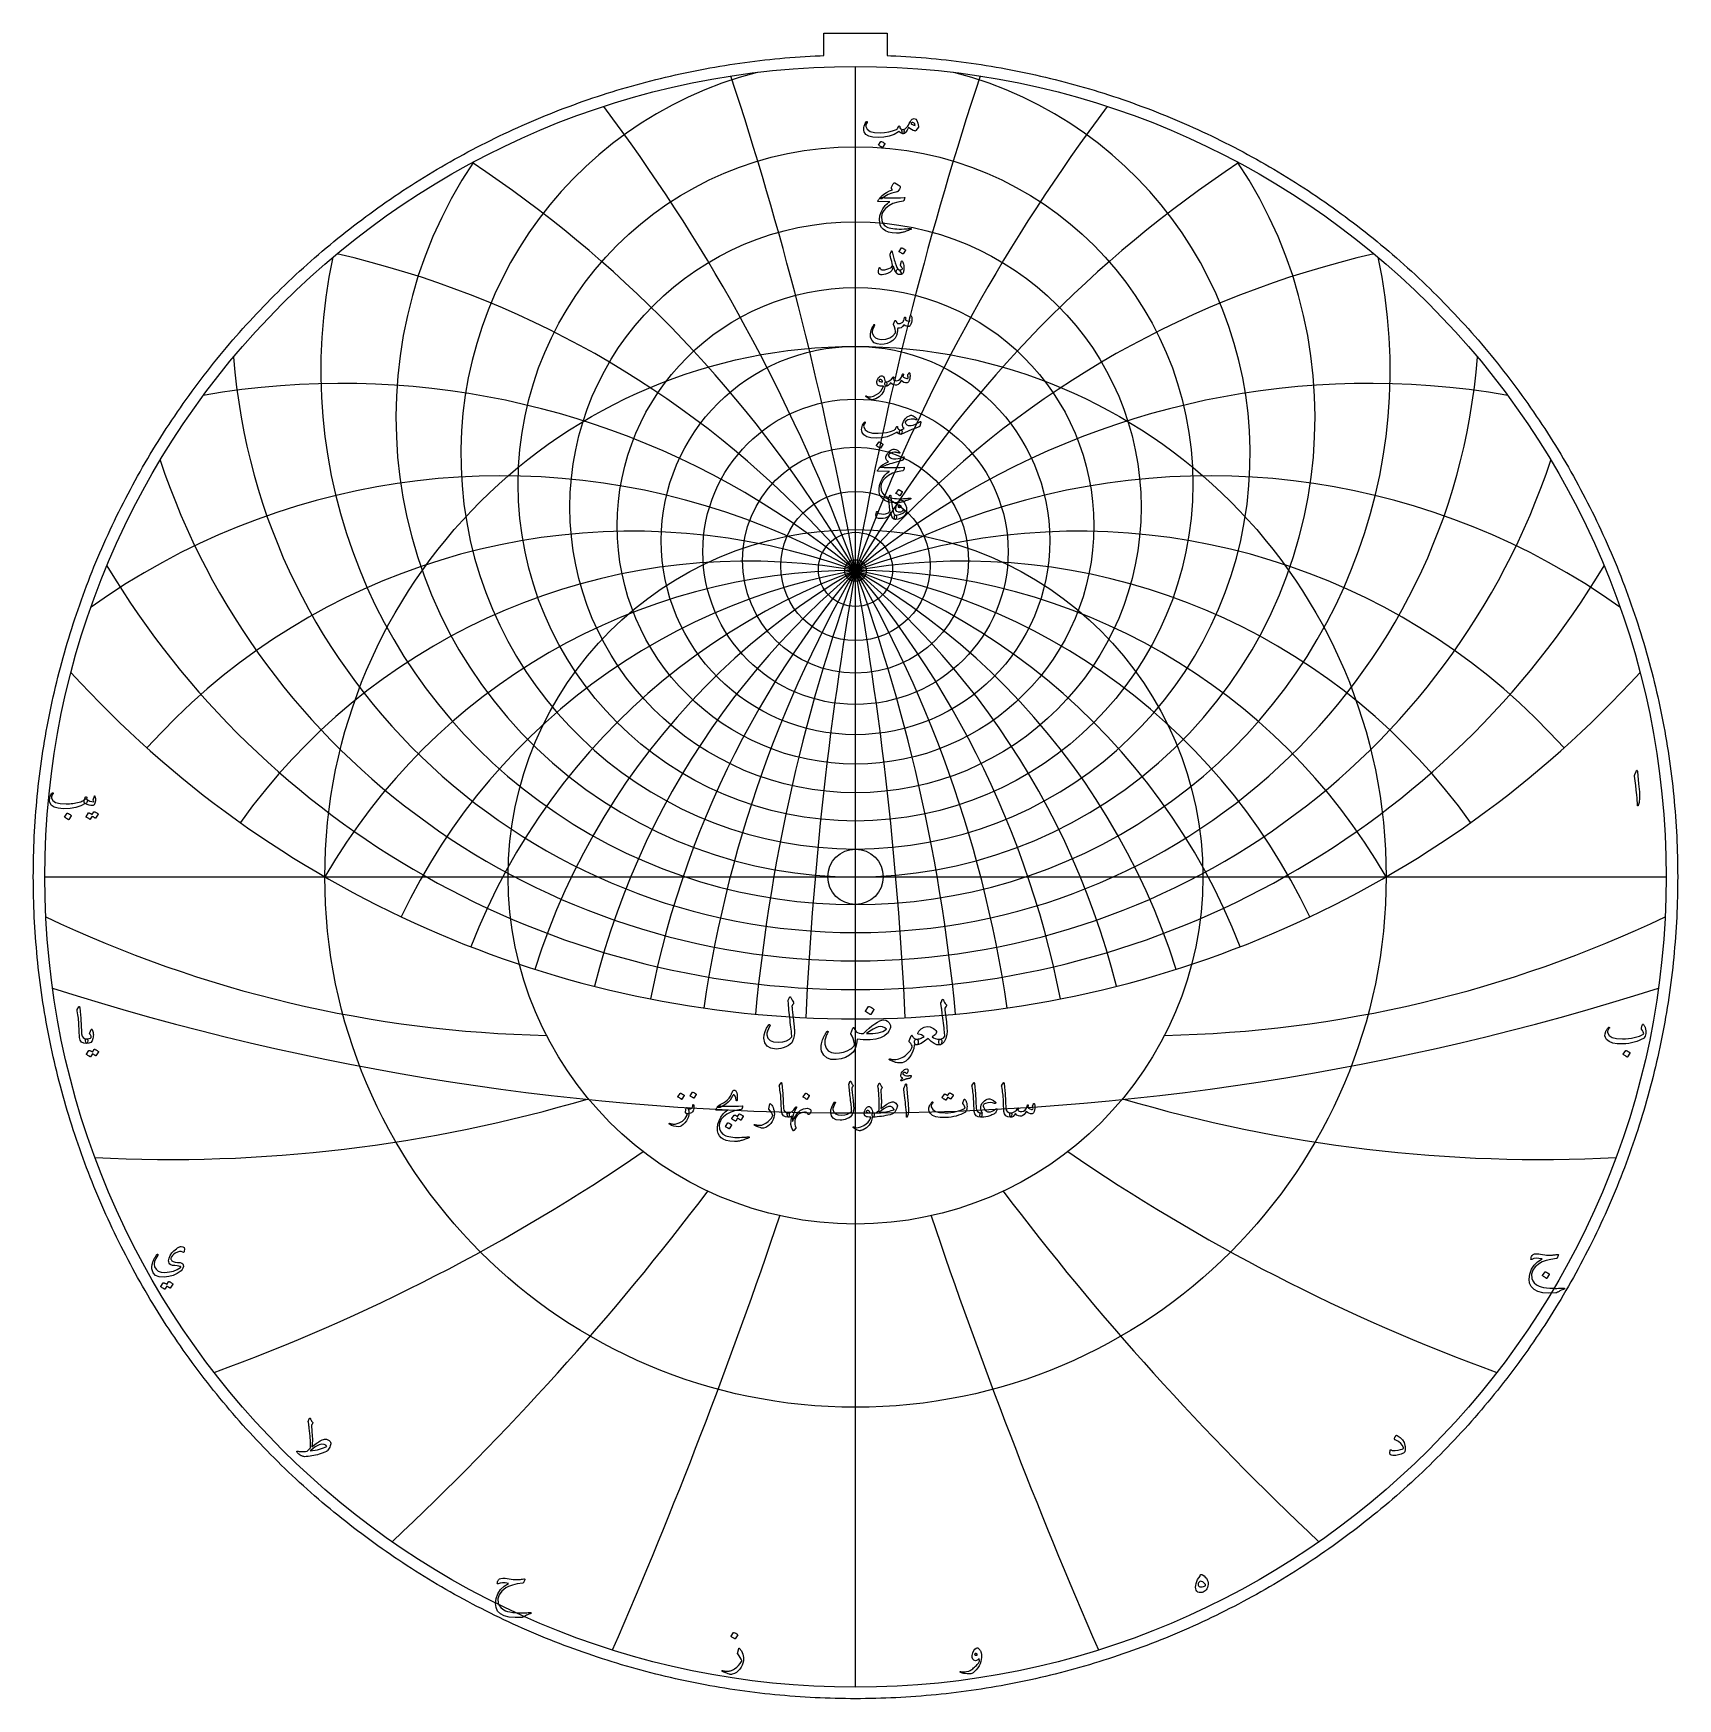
# Model space of a CAD drawing. Header units: millimetres. Extents: x -62 to 62, y -62 to 63.
import ezdxf

# ---------------------------------------------------------------- set-up
doc = ezdxf.new("R2010")
doc.units = ezdxf.units.MM
for name, color, linetype in [('CUT_INNER', 6, 'Continuous'), ('CUT_OUTER', 1, 'Continuous'), ('ENGRAVE', 7, 'Continuous'), ('ENGRAVE_FINE', 8, 'Continuous'), ('TEXT', 5, 'Continuous')]:
    doc.layers.add(name, color=color, linetype=linetype)

msp = doc.modelspace()

# ---------------------------------------------------------------- linework, layer by layer
at = {"layer": 'CUT_INNER'}
msp.add_circle((0, 0), 2.075, dxfattribs=at)
at = {"layer": 'CUT_OUTER'}
msp.add_lwpolyline([(61.6113, -0.378), (61.6079, -0.7561), (61.6021, -1.1341), (61.5939, -1.512), (61.5835, -1.89), (61.5708, -2.2678), (61.5557, -2.6455), (61.5383, -3.0232), (61.5186, -3.4007), (61.4966, -3.7781), (61.4722, -4.1554), (61.4456, -4.5325), (61.4166, -4.9094), (61.3853, -5.2862), (61.3517, -5.6627), (61.3158, -6.0391), (61.2776, -6.4152), (61.2371, -6.7911), (61.1943, -7.1667), (61.1491, -7.542), (61.1017, -7.9171), (61.052, -8.2919), (61, -8.6663), (60.9456, -9.0404), (60.889, -9.4142), (60.8301, -9.7876), (60.7689, -10.1607), (60.7054, -10.5334), (60.6396, -10.9057), (60.5716, -11.2775), (60.5012, -11.649), (60.4286, -12.02), (60.3537, -12.3906), (60.2766, -12.7606), (60.1971, -13.1303), (60.1154, -13.4994), (60.0315, -13.868), (59.9453, -14.2361), (59.8568, -14.6036), (59.7661, -14.9706), (59.6731, -15.3371), (59.5778, -15.7029), (59.4804, -16.0682), (59.3807, -16.4328), (59.2787, -16.7969), (59.1745, -17.1603), (59.0681, -17.5231), (58.9595, -17.8852), (58.8486, -18.2466), (58.7356, -18.6073), (58.6203, -18.9674), (58.5028, -19.3267), (58.3831, -19.6853), (58.2612, -20.0432), (58.1372, -20.4003), (58.0109, -20.7566), (57.8824, -21.1122), (57.7518, -21.4669), (57.619, -21.8209), (57.484, -22.174), (57.3469, -22.5263), (57.2076, -22.8778), (57.0661, -23.2284), (56.9225, -23.5781), (56.7768, -23.9269), (56.6289, -24.2748), (56.4789, -24.6218), (56.3267, -24.9679), (56.1725, -25.3131), (56.0161, -25.6573), (55.8576, -26.0005), (55.697, -26.3427), (55.5344, -26.684), (55.3696, -27.0242), (55.2027, -27.3635), (55.0338, -27.7017), (54.8628, -28.0388), (54.6897, -28.3749), (54.5146, -28.71), (54.3374, -29.0439), (54.1581, -29.3768), (53.9769, -29.7085), (53.7936, -30.0392), (53.6082, -30.3687), (53.4209, -30.6971), (53.2315, -31.0243), (53.0402, -31.3503), (52.8468, -31.6752), (52.6515, -31.9988), (52.4541, -32.3213), (52.2548, -32.6425), (52.0535, -32.9625), (51.8503, -33.2813), (51.6451, -33.5988), (51.438, -33.9151), (51.2289, -34.2301), (51.0179, -34.5438), (50.805, -34.8562), (50.5902, -35.1672), (50.3734, -35.477), (50.1548, -35.7854), (49.9343, -36.0925), (49.7119, -36.3982), (49.4876, -36.7025), (49.2615, -37.0055), (49.0335, -37.307), (48.8037, -37.6072), (48.572, -37.906), (48.3385, -38.2033), (48.1032, -38.4992), (47.866, -38.7936), (47.6271, -39.0866), (47.3864, -39.3781), (47.1439, -39.6681), (46.8996, -39.9566), (46.6535, -40.2436), (46.4057, -40.5291), (46.1562, -40.8131), (45.9049, -41.0955), (45.6519, -41.3764), (45.3971, -41.6558), (45.1407, -41.9335), (44.8825, -42.2097), (44.6227, -42.4843), (44.3612, -42.7573), (44.098, -43.0287), (43.8331, -43.2985), (43.5666, -43.5666), (43.2985, -43.8331), (43.0287, -44.098), (42.7573, -44.3612), (42.4843, -44.6227), (42.2097, -44.8825), (41.9335, -45.1407), (41.6558, -45.3971), (41.3764, -45.6519), (41.0955, -45.9049), (40.8131, -46.1562), (40.5291, -46.4057), (40.2436, -46.6535), (39.9566, -46.8996), (39.6681, -47.1439), (39.3781, -47.3864), (39.0866, -47.6271), (38.7936, -47.866), (38.4992, -48.1032), (38.2033, -48.3385), (37.906, -48.572), (37.6072, -48.8037), (37.307, -49.0335), (37.0055, -49.2615), (36.7025, -49.4876), (36.3982, -49.7119), (36.0925, -49.9343), (35.7854, -50.1548), (35.477, -50.3734), (35.1672, -50.5902), (34.8562, -50.805), (34.5438, -51.0179), (34.2301, -51.2289), (33.9151, -51.438), (33.5988, -51.6451), (33.2813, -51.8503), (32.9625, -52.0535), (32.6425, -52.2548), (32.3213, -52.4541), (31.9988, -52.6515), (31.6752, -52.8468), (31.3503, -53.0402), (31.0243, -53.2315), (30.6971, -53.4209), (30.3687, -53.6082), (30.0392, -53.7936), (29.7085, -53.9769), (29.3768, -54.1581), (29.0439, -54.3374), (28.71, -54.5146), (28.3749, -54.6897), (28.0388, -54.8628), (27.7017, -55.0338), (27.3635, -55.2027), (27.0242, -55.3696), (26.684, -55.5344), (26.3427, -55.697), (26.0005, -55.8576), (25.6573, -56.0161), (25.3131, -56.1725), (24.9679, -56.3267), (24.6218, -56.4789), (24.2748, -56.6289), (23.9269, -56.7768), (23.5781, -56.9225), (23.2284, -57.0661), (22.8778, -57.2076), (22.5263, -57.3469), (22.174, -57.484), (21.8209, -57.619), (21.4669, -57.7518), (21.1122, -57.8824), (20.7566, -58.0109), (20.4003, -58.1372), (20.0432, -58.2612), (19.6853, -58.3831), (19.3267, -58.5028), (18.9674, -58.6203), (18.6073, -58.7356), (18.2466, -58.8486), (17.8852, -58.9595), (17.5231, -59.0681), (17.1603, -59.1745), (16.7969, -59.2787), (16.4328, -59.3807), (16.0682, -59.4804), (15.7029, -59.5778), (15.3371, -59.6731), (14.9706, -59.7661), (14.6036, -59.8568), (14.2361, -59.9453), (13.868, -60.0315), (13.4994, -60.1154), (13.1303, -60.1971), (12.7606, -60.2766), (12.3906, -60.3537), (12.02, -60.4286), (11.649, -60.5012), (11.2775, -60.5716), (10.9057, -60.6396), (10.5334, -60.7054), (10.1607, -60.7689), (9.7876, -60.8301), (9.4142, -60.889), (9.0404, -60.9456), (8.6663, -61), (8.2919, -61.052), (7.9171, -61.1017), (7.542, -61.1491), (7.1667, -61.1943), (6.7911, -61.2371), (6.4152, -61.2776), (6.0391, -61.3158), (5.6627, -61.3517), (5.2862, -61.3853), (4.9094, -61.4166), (4.5325, -61.4456), (4.1554, -61.4722), (3.7781, -61.4966), (3.4007, -61.5186), (3.0232, -61.5383), (2.6455, -61.5557), (2.2678, -61.5708), (1.89, -61.5835), (1.512, -61.5939), (1.1341, -61.6021), (0.7561, -61.6079), (0.378, -61.6113), (0, -61.6125), (-0.378, -61.6113), (-0.7561, -61.6079), (-1.1341, -61.6021), (-1.512, -61.5939), (-1.89, -61.5835), (-2.2678, -61.5708), (-2.6455, -61.5557), (-3.0232, -61.5383), (-3.4007, -61.5186), (-3.7781, -61.4966), (-4.1554, -61.4722), (-4.5325, -61.4456), (-4.9094, -61.4166), (-5.2862, -61.3853), (-5.6627, -61.3517), (-6.0391, -61.3158), (-6.4152, -61.2776), (-6.7911, -61.2371), (-7.1667, -61.1943), (-7.542, -61.1491), (-7.9171, -61.1017), (-8.2919, -61.052), (-8.6663, -61), (-9.0404, -60.9456), (-9.4142, -60.889), (-9.7876, -60.8301), (-10.1607, -60.7689), (-10.5334, -60.7054), (-10.9057, -60.6396), (-11.2775, -60.5716), (-11.649, -60.5012), (-12.02, -60.4286), (-12.3906, -60.3537), (-12.7606, -60.2766), (-13.1303, -60.1971), (-13.4994, -60.1154), (-13.868, -60.0315), (-14.2361, -59.9453), (-14.6036, -59.8568), (-14.9706, -59.7661), (-15.3371, -59.6731), (-15.7029, -59.5778), (-16.0682, -59.4804), (-16.4328, -59.3807), (-16.7969, -59.2787), (-17.1603, -59.1745), (-17.5231, -59.0681), (-17.8852, -58.9595), (-18.2466, -58.8486), (-18.6073, -58.7356), (-18.9674, -58.6203), (-19.3267, -58.5028), (-19.6853, -58.3831), (-20.0432, -58.2612), (-20.4003, -58.1372), (-20.7566, -58.0109), (-21.1122, -57.8824), (-21.4669, -57.7518), (-21.8209, -57.619), (-22.174, -57.484), (-22.5263, -57.3469), (-22.8778, -57.2076), (-23.2284, -57.0661), (-23.5781, -56.9225), (-23.9269, -56.7768), (-24.2748, -56.6289), (-24.6218, -56.4789), (-24.9679, -56.3267), (-25.3131, -56.1725), (-25.6573, -56.0161), (-26.0005, -55.8576), (-26.3427, -55.697), (-26.684, -55.5344), (-27.0242, -55.3696), (-27.3635, -55.2027), (-27.7017, -55.0338), (-28.0388, -54.8628), (-28.3749, -54.6897), (-28.71, -54.5146), (-29.0439, -54.3374), (-29.3768, -54.1581), (-29.7085, -53.9769), (-30.0392, -53.7936), (-30.3687, -53.6082), (-30.6971, -53.4209), (-31.0243, -53.2315), (-31.3503, -53.0402), (-31.6752, -52.8468), (-31.9988, -52.6515), (-32.3213, -52.4541), (-32.6425, -52.2548), (-32.9625, -52.0535), (-33.2813, -51.8503), (-33.5988, -51.6451), (-33.9151, -51.438), (-34.2301, -51.2289), (-34.5438, -51.0179), (-34.8562, -50.805), (-35.1672, -50.5902), (-35.477, -50.3734), (-35.7854, -50.1548), (-36.0925, -49.9343), (-36.3982, -49.7119), (-36.7025, -49.4876), (-37.0055, -49.2615), (-37.307, -49.0335), (-37.6072, -48.8037), (-37.906, -48.572), (-38.2033, -48.3385), (-38.4992, -48.1032), (-38.7936, -47.866), (-39.0866, -47.6271), (-39.3781, -47.3864), (-39.6681, -47.1439), (-39.9566, -46.8996), (-40.2436, -46.6535), (-40.5291, -46.4057), (-40.8131, -46.1562), (-41.0955, -45.9049), (-41.3764, -45.6519), (-41.6558, -45.3971), (-41.9335, -45.1407), (-42.2097, -44.8825), (-42.4843, -44.6227), (-42.7573, -44.3612), (-43.0287, -44.098), (-43.2985, -43.8331), (-43.5666, -43.5666), (-43.8331, -43.2985), (-44.098, -43.0287), (-44.3612, -42.7573), (-44.6227, -42.4843), (-44.8825, -42.2097), (-45.1407, -41.9335), (-45.3971, -41.6558), (-45.6519, -41.3764), (-45.9049, -41.0955), (-46.1562, -40.8131), (-46.4057, -40.5291), (-46.6535, -40.2436), (-46.8996, -39.9566), (-47.1439, -39.6681), (-47.3864, -39.3781), (-47.6271, -39.0866), (-47.866, -38.7936), (-48.1032, -38.4992), (-48.3385, -38.2033), (-48.572, -37.906), (-48.8037, -37.6072), (-49.0335, -37.307), (-49.2615, -37.0055), (-49.4876, -36.7025), (-49.7119, -36.3982), (-49.9343, -36.0925), (-50.1548, -35.7854), (-50.3734, -35.477), (-50.5902, -35.1672), (-50.805, -34.8562), (-51.0179, -34.5438), (-51.2289, -34.2301), (-51.438, -33.9151), (-51.6451, -33.5988), (-51.8503, -33.2813), (-52.0535, -32.9625), (-52.2548, -32.6425), (-52.4541, -32.3213), (-52.6515, -31.9988), (-52.8468, -31.6752), (-53.0402, -31.3503), (-53.2315, -31.0243), (-53.4209, -30.6971), (-53.6082, -30.3687), (-53.7936, -30.0392), (-53.9769, -29.7085), (-54.1581, -29.3768), (-54.3374, -29.0439), (-54.5146, -28.71), (-54.6897, -28.3749), (-54.8628, -28.0388), (-55.0338, -27.7017), (-55.2027, -27.3635), (-55.3696, -27.0242), (-55.5344, -26.684), (-55.697, -26.3427), (-55.8576, -26.0005), (-56.0161, -25.6573), (-56.1725, -25.3131), (-56.3267, -24.9679), (-56.4789, -24.6218), (-56.6289, -24.2748), (-56.7768, -23.9269), (-56.9225, -23.5781), (-57.0661, -23.2284), (-57.2076, -22.8778), (-57.3469, -22.5263), (-57.484, -22.174), (-57.619, -21.8209), (-57.7518, -21.4669), (-57.8824, -21.1122), (-58.0109, -20.7566), (-58.1372, -20.4003), (-58.2612, -20.0432), (-58.3831, -19.6853), (-58.5028, -19.3267), (-58.6203, -18.9674), (-58.7356, -18.6073), (-58.8486, -18.2466), (-58.9595, -17.8852), (-59.0681, -17.5231), (-59.1745, -17.1603), (-59.2787, -16.7969), (-59.3807, -16.4328), (-59.4804, -16.0682), (-59.5778, -15.7029), (-59.6731, -15.3371), (-59.7661, -14.9706), (-59.8568, -14.6036), (-59.9453, -14.2361), (-60.0315, -13.868), (-60.1154, -13.4994), (-60.1971, -13.1303), (-60.2766, -12.7606), (-60.3537, -12.3906), (-60.4286, -12.02), (-60.5012, -11.649), (-60.5716, -11.2775), (-60.6396, -10.9057), (-60.7054, -10.5334), (-60.7689, -10.1607), (-60.8301, -9.7876), (-60.889, -9.4142), (-60.9456, -9.0404), (-61, -8.6663), (-61.052, -8.2919), (-61.1017, -7.9171), (-61.1491, -7.542), (-61.1943, -7.1667), (-61.2371, -6.7911), (-61.2776, -6.4152), (-61.3158, -6.0391), (-61.3517, -5.6627), (-61.3853, -5.2862), (-61.4166, -4.9094), (-61.4456, -4.5325), (-61.4722, -4.1554), (-61.4966, -3.7781), (-61.5186, -3.4007), (-61.5383, -3.0232), (-61.5557, -2.6455), (-61.5708, -2.2678), (-61.5835, -1.89), (-61.5939, -1.512), (-61.6021, -1.1341), (-61.6079, -0.7561), (-61.6113, -0.378), (-61.6125, 0), (-61.6113, 0.378), (-61.6079, 0.7561), (-61.6021, 1.1341), (-61.5939, 1.512), (-61.5835, 1.89), (-61.5708, 2.2678), (-61.5557, 2.6455), (-61.5383, 3.0232), (-61.5186, 3.4007), (-61.4966, 3.7781), (-61.4722, 4.1554), (-61.4456, 4.5325), (-61.4166, 4.9094), (-61.3853, 5.2862), (-61.3517, 5.6627), (-61.3158, 6.0391), (-61.2776, 6.4152), (-61.2371, 6.7911), (-61.1943, 7.1667), (-61.1491, 7.542), (-61.1017, 7.9171), (-61.052, 8.2919), (-61, 8.6663), (-60.9456, 9.0404), (-60.889, 9.4142), (-60.8301, 9.7876), (-60.7689, 10.1607), (-60.7054, 10.5334), (-60.6396, 10.9057), (-60.5716, 11.2775), (-60.5012, 11.649), (-60.4286, 12.02), (-60.3537, 12.3906), (-60.2766, 12.7606), (-60.1971, 13.1303), (-60.1154, 13.4994), (-60.0315, 13.868), (-59.9453, 14.2361), (-59.8568, 14.6036), (-59.7661, 14.9706), (-59.6731, 15.3371), (-59.5778, 15.7029), (-59.4804, 16.0682), (-59.3807, 16.4328), (-59.2787, 16.7969), (-59.1745, 17.1603), (-59.0681, 17.5231), (-58.9595, 17.8852), (-58.8486, 18.2466), (-58.7356, 18.6073), (-58.6203, 18.9674), (-58.5028, 19.3267), (-58.3831, 19.6853), (-58.2612, 20.0432), (-58.1372, 20.4003), (-58.0109, 20.7566), (-57.8824, 21.1122), (-57.7518, 21.4669), (-57.619, 21.8209), (-57.484, 22.174), (-57.3469, 22.5263), (-57.2076, 22.8778), (-57.0661, 23.2284), (-56.9225, 23.5781), (-56.7768, 23.9269), (-56.6289, 24.2748), (-56.4789, 24.6218), (-56.3267, 24.9679), (-56.1725, 25.3131), (-56.0161, 25.6573), (-55.8576, 26.0005), (-55.697, 26.3427), (-55.5344, 26.684), (-55.3696, 27.0242), (-55.2027, 27.3635), (-55.0338, 27.7017), (-54.8628, 28.0388), (-54.6897, 28.3749), (-54.5146, 28.71), (-54.3374, 29.0439), (-54.1581, 29.3768), (-53.9769, 29.7085), (-53.7936, 30.0392), (-53.6082, 30.3687), (-53.4209, 30.6971), (-53.2315, 31.0243), (-53.0402, 31.3503), (-52.8468, 31.6752), (-52.6515, 31.9988), (-52.4541, 32.3213), (-52.2548, 32.6425), (-52.0535, 32.9625), (-51.8503, 33.2813), (-51.6451, 33.5988), (-51.438, 33.9151), (-51.2289, 34.2301), (-51.0179, 34.5438), (-50.805, 34.8562), (-50.5902, 35.1672), (-50.3734, 35.477), (-50.1548, 35.7854), (-49.9343, 36.0925), (-49.7119, 36.3982), (-49.4876, 36.7025), (-49.2615, 37.0055), (-49.0335, 37.307), (-48.8037, 37.6072), (-48.572, 37.906), (-48.3385, 38.2033), (-48.1032, 38.4992), (-47.866, 38.7936), (-47.6271, 39.0866), (-47.3864, 39.3781), (-47.1439, 39.6681), (-46.8996, 39.9566), (-46.6535, 40.2436), (-46.4057, 40.5291), (-46.1562, 40.8131), (-45.9049, 41.0955), (-45.6519, 41.3764), (-45.3971, 41.6558), (-45.1407, 41.9335), (-44.8825, 42.2097), (-44.6227, 42.4843), (-44.3612, 42.7573), (-44.098, 43.0287), (-43.8331, 43.2985), (-43.5666, 43.5666), (-43.2985, 43.8331), (-43.0287, 44.098), (-42.7573, 44.3612), (-42.4843, 44.6227), (-42.2097, 44.8825), (-41.9335, 45.1407), (-41.6558, 45.3971), (-41.3764, 45.6519), (-41.0955, 45.9049), (-40.8131, 46.1562), (-40.5291, 46.4057), (-40.2436, 46.6535), (-39.9566, 46.8996), (-39.6681, 47.1439), (-39.3781, 47.3864), (-39.0866, 47.6271), (-38.7936, 47.866), (-38.4992, 48.1032), (-38.2033, 48.3385), (-37.906, 48.572), (-37.6072, 48.8037), (-37.307, 49.0335), (-37.0055, 49.2615), (-36.7025, 49.4876), (-36.3982, 49.7119), (-36.0925, 49.9343), (-35.7854, 50.1548), (-35.477, 50.3734), (-35.1672, 50.5902), (-34.8562, 50.805), (-34.5438, 51.0179), (-34.2301, 51.2289), (-33.9151, 51.438), (-33.5988, 51.6451), (-33.2813, 51.8503), (-32.9625, 52.0535), (-32.6425, 52.2548), (-32.3213, 52.4541), (-31.9988, 52.6515), (-31.6752, 52.8468), (-31.3503, 53.0402), (-31.0243, 53.2315), (-30.6971, 53.4209), (-30.3687, 53.6082), (-30.0392, 53.7936), (-29.7085, 53.9769), (-29.3768, 54.1581), (-29.0439, 54.3374), (-28.71, 54.5146), (-28.3749, 54.6897), (-28.0388, 54.8628), (-27.7017, 55.0338), (-27.3635, 55.2027), (-27.0242, 55.3696), (-26.684, 55.5344), (-26.3427, 55.697), (-26.0005, 55.8576), (-25.6573, 56.0161), (-25.3131, 56.1725), (-24.9679, 56.3267), (-24.6218, 56.4789), (-24.2748, 56.6289), (-23.9269, 56.7768), (-23.5781, 56.9225), (-23.2284, 57.0661), (-22.8778, 57.2076), (-22.5263, 57.3469), (-22.174, 57.484), (-21.8209, 57.619), (-21.4669, 57.7518), (-21.1122, 57.8824), (-20.7566, 58.0109), (-20.4003, 58.1372), (-20.0432, 58.2612), (-19.6853, 58.3831), (-19.3267, 58.5028), (-18.9674, 58.6203), (-18.6073, 58.7356), (-18.2466, 58.8486), (-17.8852, 58.9595), (-17.5231, 59.0681), (-17.1603, 59.1745), (-16.7969, 59.2787), (-16.4328, 59.3807), (-16.0682, 59.4804), (-15.7029, 59.5778), (-15.3371, 59.6731), (-14.9706, 59.7661), (-14.6036, 59.8568), (-14.2361, 59.9453), (-13.868, 60.0315), (-13.4994, 60.1154), (-13.1303, 60.1971), (-12.7606, 60.2766), (-12.3906, 60.3537), (-12.02, 60.4286), (-11.649, 60.5012), (-11.2775, 60.5716), (-10.9057, 60.6396), (-10.5334, 60.7054), (-10.1607, 60.7689), (-9.7876, 60.8301), (-9.4142, 60.889), (-9.0404, 60.9456), (-8.6663, 61), (-8.2919, 61.052), (-7.9171, 61.1017), (-7.542, 61.1491), (-7.1667, 61.1943), (-6.7911, 61.2371), (-6.4152, 61.2776), (-6.0391, 61.3158), (-5.6627, 61.3517), (-5.2862, 61.3853), (-4.9094, 61.4166), (-4.5325, 61.4456), (-4.1554, 61.4722), (-3.7781, 61.4966), (-3.4007, 61.5186), (-3.0232, 61.5383), (-2.6455, 61.5557), (-2.3625, 61.567), (-2.3625, 63.2325), (2.3625, 63.2325), (2.3625, 61.567), (2.6455, 61.5557), (3.0232, 61.5383), (3.4007, 61.5186), (3.7781, 61.4966), (4.1554, 61.4722), (4.5325, 61.4456), (4.9094, 61.4166), (5.2862, 61.3853), (5.6627, 61.3517), (6.0391, 61.3158), (6.4152, 61.2776), (6.7911, 61.2371), (7.1667, 61.1943), (7.542, 61.1491), (7.9171, 61.1017), (8.2919, 61.052), (8.6663, 61), (9.0404, 60.9456), (9.4142, 60.889), (9.7876, 60.8301), (10.1607, 60.7689), (10.5334, 60.7054), (10.9057, 60.6396), (11.2775, 60.5716), (11.649, 60.5012), (12.02, 60.4286), (12.3906, 60.3537), (12.7606, 60.2766), (13.1303, 60.1971), (13.4994, 60.1154), (13.868, 60.0315), (14.2361, 59.9453), (14.6036, 59.8568), (14.9706, 59.7661), (15.3371, 59.6731), (15.7029, 59.5778), (16.0682, 59.4804), (16.4328, 59.3807), (16.7969, 59.2787), (17.1603, 59.1745), (17.5231, 59.0681), (17.8852, 58.9595), (18.2466, 58.8486), (18.6073, 58.7356), (18.9674, 58.6203), (19.3267, 58.5028), (19.6853, 58.3831), (20.0432, 58.2612), (20.4003, 58.1372), (20.7566, 58.0109), (21.1122, 57.8824), (21.4669, 57.7518), (21.8209, 57.619), (22.174, 57.484), (22.5263, 57.3469), (22.8778, 57.2076), (23.2284, 57.0661), (23.5781, 56.9225), (23.9269, 56.7768), (24.2748, 56.6289), (24.6218, 56.4789), (24.9679, 56.3267), (25.3131, 56.1725), (25.6573, 56.0161), (26.0005, 55.8576), (26.3427, 55.697), (26.684, 55.5344), (27.0242, 55.3696), (27.3635, 55.2027), (27.7017, 55.0338), (28.0388, 54.8628), (28.3749, 54.6897), (28.71, 54.5146), (29.0439, 54.3374), (29.3768, 54.1581), (29.7085, 53.9769), (30.0392, 53.7936), (30.3687, 53.6082), (30.6971, 53.4209), (31.0243, 53.2315), (31.3503, 53.0402), (31.6752, 52.8468), (31.9988, 52.6515), (32.3213, 52.4541), (32.6425, 52.2548), (32.9625, 52.0535), (33.2813, 51.8503), (33.5988, 51.6451), (33.9151, 51.438), (34.2301, 51.2289), (34.5438, 51.0179), (34.8562, 50.805), (35.1672, 50.5902), (35.477, 50.3734), (35.7854, 50.1548), (36.0925, 49.9343), (36.3982, 49.7119), (36.7025, 49.4876), (37.0055, 49.2615), (37.307, 49.0335), (37.6072, 48.8037), (37.906, 48.572), (38.2033, 48.3385), (38.4992, 48.1032), (38.7936, 47.866), (39.0866, 47.6271), (39.3781, 47.3864), (39.6681, 47.1439), (39.9566, 46.8996), (40.2436, 46.6535), (40.5291, 46.4057), (40.8131, 46.1562), (41.0955, 45.9049), (41.3764, 45.6519), (41.6558, 45.3971), (41.9335, 45.1407), (42.2097, 44.8825), (42.4843, 44.6227), (42.7573, 44.3612), (43.0287, 44.098), (43.2985, 43.8331), (43.5666, 43.5666), (43.8331, 43.2985), (44.098, 43.0287), (44.3612, 42.7573), (44.6227, 42.4843), (44.8825, 42.2097), (45.1407, 41.9335), (45.3971, 41.6558), (45.6519, 41.3764), (45.9049, 41.0955), (46.1562, 40.8131), (46.4057, 40.5291), (46.6535, 40.2436), (46.8996, 39.9566), (47.1439, 39.6681), (47.3864, 39.3781), (47.6271, 39.0866), (47.866, 38.7936), (48.1032, 38.4992), (48.3385, 38.2033), (48.572, 37.906), (48.8037, 37.6072), (49.0335, 37.307), (49.2615, 37.0055), (49.4876, 36.7025), (49.7119, 36.3982), (49.9343, 36.0925), (50.1548, 35.7854), (50.3734, 35.477), (50.5902, 35.1672), (50.805, 34.8562), (51.0179, 34.5438), (51.2289, 34.2301), (51.438, 33.9151), (51.6451, 33.5988), (51.8503, 33.2813), (52.0535, 32.9625), (52.2548, 32.6425), (52.4541, 32.3213), (52.6515, 31.9988), (52.8468, 31.6752), (53.0402, 31.3503), (53.2315, 31.0243), (53.4209, 30.6971), (53.6082, 30.3687), (53.7936, 30.0392), (53.9769, 29.7085), (54.1581, 29.3768), (54.3374, 29.0439), (54.5146, 28.71), (54.6897, 28.3749), (54.8628, 28.0388), (55.0338, 27.7017), (55.2027, 27.3635), (55.3696, 27.0242), (55.5344, 26.684), (55.697, 26.3427), (55.8576, 26.0005), (56.0161, 25.6573), (56.1725, 25.3131), (56.3267, 24.9679), (56.4789, 24.6218), (56.6289, 24.2748), (56.7768, 23.9269), (56.9225, 23.5781), (57.0661, 23.2284), (57.2076, 22.8778), (57.3469, 22.5263), (57.484, 22.174), (57.619, 21.8209), (57.7518, 21.4669), (57.8824, 21.1122), (58.0109, 20.7566), (58.1372, 20.4003), (58.2612, 20.0432), (58.3831, 19.6853), (58.5028, 19.3267), (58.6203, 18.9674), (58.7356, 18.6073), (58.8486, 18.2466), (58.9595, 17.8852), (59.0681, 17.5231), (59.1745, 17.1603), (59.2787, 16.7969), (59.3807, 16.4328), (59.4804, 16.0682), (59.5778, 15.7029), (59.6731, 15.3371), (59.7661, 14.9706), (59.8568, 14.6036), (59.9453, 14.2361), (60.0315, 13.868), (60.1154, 13.4994), (60.1971, 13.1303), (60.2766, 12.7606), (60.3537, 12.3906), (60.4286, 12.02), (60.5012, 11.649), (60.5716, 11.2775), (60.6396, 10.9057), (60.7054, 10.5334), (60.7689, 10.1607), (60.8301, 9.7876), (60.889, 9.4142), (60.9456, 9.0404), (61, 8.6663), (61.052, 8.2919), (61.1017, 7.9171), (61.1491, 7.542), (61.1943, 7.1667), (61.2371, 6.7911), (61.2776, 6.4152), (61.3158, 6.0391), (61.3517, 5.6627), (61.3853, 5.2862), (61.4166, 4.9094), (61.4456, 4.5325), (61.4722, 4.1554), (61.4966, 3.7781), (61.5186, 3.4007), (61.5383, 3.0232), (61.5557, 2.6455), (61.5708, 2.2678), (61.5835, 1.89), (61.5939, 1.512), (61.6021, 1.1341), (61.6079, 0.7561), (61.6113, 0.378), (61.6125, 0)], close=True, dxfattribs=at)
at = {"layer": 'ENGRAVE'}
for points in [[(0, -60.75), (0, 60.75)], [(-60.75, 0), (60.75, 0)], [(0, -60.75), (0, -26.0306)]]:
    msp.add_lwpolyline(points, dxfattribs=at)
for centre, radius in [((0, 0), 60.75), ((0, 29.4566), 25.277), ((0, 27.7028), 21.4045), ((0, 26.3088), 17.8562), ((0, 0), 39.7663), ((0, 25.2108), 14.5555), ((0, 24.3633), 11.4424), ((0, 23.7335), 8.4686), ((0, 23.2985), 5.5934), ((0, 0), 26.0306), ((0, 23.0432), 2.7813), ((0, 22.9591), 0.81)]:
    msp.add_circle(centre, radius, dxfattribs=at)
for centre, radius, start, end in [((0, 31.6594), 29.5753, 104.436571, 75.563429), ((0, 34.4386), 34.4386, 146.229962, 33.770038), ((0, 37.9809), 40.0649, 167.806282, 12.193718), ((0, 42.5685), 46.7481, 184.422486, 355.577514), ((0, 48.6482), 54.9466, 198.487195, 341.512805), ((0, 56.9678), 65.4203, 210.960954, 329.039046), ((0, -22.9591), 45.9182, 30, 150), ((0, -22.9591), 45.9182, 30, 150), ((0, 68.8773), 79.5326, 222.338487, 317.661513), ((-21.3212, 79.5719), 91.4748, 244.518396, 268.848651), ((21.3212, 79.5719), 91.4748, 271.151349, 295.481604), ((-51.3474, 88.9363), 110.1253, 267.063751, 286.527955), ((51.3474, 88.9363), 110.1253, 253.472045, 272.936249), ((-96.6178, 96.6178), 142.3073, 289.948434, 304.546587), ((96.6178, 96.6178), 142.3073, 235.453413, 250.051566), ((-177.2315, 102.3247), 208.4771, 313.121174, 322.853276), ((177.2315, 102.3247), 208.4771, 217.146724, 226.878826), ((-394.9958, 105.8388), 410.8587, 336.504731, 341.370781), ((394.9958, 105.8388), 410.8587, 198.629219, 203.495269)]:
    msp.add_arc(centre, radius, start, end, dxfattribs=at)
at = {"layer": 'ENGRAVE_FINE'}
for centre, radius, start, end in [((-260.4149, -22.9591), 264.4322, 2.685823, 18.290137), ((-260.4149, -22.9591), 264.4322, 2.685823, 18.290137), ((260.4149, -22.9591), 264.4322, 161.709863, 177.314177), ((260.4149, -22.9591), 264.4322, 161.709863, 177.314177), ((-126.1592, -22.9591), 134.2558, 5.410047, 36.950622), ((-126.1592, -22.9591), 134.2558, 5.410047, 36.950622), ((126.1592, -22.9591), 134.2558, 143.049378, 174.589953), ((126.1592, -22.9591), 134.2558, 143.049378, 174.589953), ((-79.5326, -22.9591), 91.8364, 8.213211, 56.402398), ((-79.5326, -22.9591), 91.8364, 8.213211, 56.402398), ((79.5326, -22.9591), 91.8364, 123.597602, 171.786789), ((79.5326, -22.9591), 91.8364, 123.597602, 171.786789), ((-54.7232, -22.9591), 71.436, 11.140372, 77.171494), ((-54.7232, -22.9591), 71.436, 11.140372, 77.171494), ((54.7232, -22.9591), 71.436, 102.828506, 168.859628), ((54.7232, -22.9591), 71.436, 102.828506, 168.859628), ((-38.5299, -22.9591), 59.9419, 14.244026, 99.935714), ((-38.5299, -22.9591), 59.9419, 14.244026, 99.935714), ((38.5299, -22.9591), 59.9419, 80.064286, 165.755974), ((38.5299, -22.9591), 59.9419, 80.064286, 165.755974), ((-26.5109, -22.9591), 53.0217, 17.587954, 125.482575), ((-26.5109, -22.9591), 53.0217, 17.587954, 125.482575), ((26.5109, -22.9591), 53.0217, 54.517425, 162.412046), ((26.5109, -22.9591), 53.0217, 54.517425, 162.412046), ((-16.7128, -22.9591), 48.8651, 21.252599, 138.119191), ((-16.7128, -22.9591), 48.8651, 21.252599, 138.119191), ((16.7128, -22.9591), 48.8651, 41.880809, 158.747401), ((16.7128, -22.9591), 48.8651, 41.880809, 158.747401), ((-8.0966, -22.9591), 46.6265, 25.342886, 144.580376), ((-8.0966, -22.9591), 46.6265, 25.342886, 144.580376), ((8.0966, -22.9591), 46.6265, 35.419624, 154.657114), ((8.0966, -22.9591), 46.6265, 35.419624, 154.657114), ((0, 180.323), 198.0281, 252.309853, 287.690147)]:
    msp.add_arc(centre, radius, start, end, dxfattribs=at)
at = {"layer": 'TEXT'}
for points in [[(0.8191, 56.6114), (0.8319, 56.6254), (0.8452, 56.6312), (0.8589, 56.6289), (0.873, 56.6186), (0.8838, 56.6051), (0.8874, 56.5899), (0.8838, 56.5728), (0.873, 56.5539), (0.8182, 56.4691), (0.7832, 56.3905), (0.7679, 56.3182), (0.7724, 56.2522), (0.8849, 56.0352), (1.1039, 55.8839), (1.4292, 55.7981), (1.861, 55.7779), (2.1815, 55.8015), (2.4889, 55.8507), (2.7833, 55.9254), (3.0646, 56.0258), (3.1142, 56.0552), (3.1553, 56.1004), (3.1879, 56.1612), (3.2119, 56.2378), (3.22, 56.2596), (3.2335, 56.2746), (3.2523, 56.2829), (3.2766, 56.2845), (3.2939, 56.2771), (3.3062, 56.262), (3.3136, 56.2394), (3.3161, 56.209), (3.3329, 56.134), (3.3799, 56.0779), (3.4569, 56.0406), (3.564, 56.0222), (3.6026, 56.0137), (3.6287, 55.9917), (3.6421, 55.9562), (3.643, 55.9073), (3.63, 55.8161), (3.6125, 55.751), (3.5905, 55.7119), (3.564, 55.6989), (3.4852, 55.7092), (3.4104, 55.7402), (3.3397, 55.7918), (3.273, 55.8641), (3.2674, 55.8671), (3.2577, 55.865), (3.244, 55.8581), (3.2263, 55.8462), (2.8913, 55.6576), (2.5257, 55.5228), (2.1296, 55.442), (1.703, 55.415), (1.3087, 55.442), (1.0024, 55.5228), (0.7841, 55.6576), (0.6539, 55.8462), (0.6242, 55.9515), (0.6144, 56.059), (0.6242, 56.1689), (0.6539, 56.2809), (0.6938, 56.3851), (0.7347, 56.4749), (0.7765, 56.5504), (0.8191, 56.6114)], [(4.3975, 56.8414), (4.51, 56.8014), (4.6032, 56.6887), (4.6771, 56.5032), (4.7316, 56.245), (4.7337, 56.2263), (4.7325, 56.2099), (4.7283, 56.1958), (4.7209, 56.1839), (4.5233, 55.936), (4.5096, 55.921), (4.4936, 55.9117), (4.4754, 55.9084), (4.455, 55.9108), (4.3207, 55.9567), (4.1945, 56.015), (4.0764, 56.086), (3.9664, 56.1695), (3.8777, 55.9636), (3.7805, 55.8165), (3.6747, 55.7283), (3.5604, 55.6989), (3.5476, 55.7036), (3.5344, 55.7177), (3.5207, 55.7413), (3.5065, 55.7743), (3.4847, 55.8561), (3.4769, 55.9216), (3.4829, 55.971), (3.5029, 56.0043), (3.5146, 56.0121), (3.5281, 56.0177), (3.5433, 56.0211), (3.5604, 56.0222), (3.6421, 56.0361), (3.7221, 56.0743), (3.8002, 56.1367), (3.8766, 56.2234), (3.91, 56.2737), (3.9601, 56.3563), (4.0268, 56.4713), (4.1101, 56.6186), (4.1752, 56.7161), (4.2448, 56.7857), (4.3189, 56.8274), (4.3975, 56.8414)], [(4.1388, 56.4893), (4.2062, 56.4331), (4.2825, 56.3869), (4.3679, 56.3505), (4.4622, 56.324), (4.457, 56.3947), (4.4379, 56.4525), (4.4049, 56.4971), (4.358, 56.5288), (4.3039, 56.5452), (4.2493, 56.5441), (4.1943, 56.5254), (4.1388, 56.4893)], [(1.9077, 55.1204), (1.9122, 55.1249), (1.9185, 55.1276), (1.9266, 55.1285), (1.9365, 55.1276), (2.0063, 55.0993), (2.0721, 55.0648), (2.1339, 55.0239), (2.1916, 54.9767), (2.1972, 54.9695), (2.1997, 54.9624), (2.199, 54.9552), (2.1952, 54.948), (2.0263, 54.6749), (2.02, 54.6684), (2.0119, 54.6669), (2.0021, 54.6702), (1.9904, 54.6785), (1.9803, 54.6857), (1.9643, 54.6965), (1.9426, 54.7109), (1.9149, 54.7288), (1.881, 54.7504), (1.8404, 54.7755), (1.793, 54.8043), (1.7389, 54.8366), (1.7317, 54.842), (1.7281, 54.8474), (1.7281, 54.8528), (1.7317, 54.8582)], [(3.0323, 51.3264), (2.7184, 51.2445), (2.4413, 51.1387), (2.201, 51.0091), (1.9976, 50.8558), (1.9664, 50.8322), (1.9374, 50.8189), (1.9107, 50.816), (1.8862, 50.8234), (1.8577, 50.8573), (1.8619, 50.9052), (1.899, 50.9669), (1.9688, 51.0426), (2.1339, 51.1796), (2.3236, 51.3031), (2.538, 51.4131), (2.7772, 51.5096), (2.7089, 51.6102), (2.6961, 51.6354), (2.6901, 51.6605), (2.6907, 51.6857), (2.6981, 51.7108), (2.7464, 51.8067), (2.7907, 51.886), (2.8309, 51.9486), (2.867, 51.9947), (2.8901, 52.0164), (2.9128, 52.0279), (2.935, 52.029), (2.9568, 52.0198), (3.0832, 51.9484), (3.1895, 51.8815), (3.2755, 51.8191), (3.3413, 51.7611), (3.354, 51.7425), (3.3601, 51.7189), (3.3594, 51.6904), (3.352, 51.6569), (3.3289, 51.6046), (3.2918, 51.5411), (3.2409, 51.4663), (3.176, 51.3803), (3.1589, 51.3675), (3.1293, 51.3543), (3.0871, 51.3406), (3.0323, 51.3264)], [(2.1844, 50.9097), (2.6454, 50.8935), (3.044, 50.8917), (3.3801, 50.9043), (3.6538, 50.9312), (3.6622, 50.9322), (3.6695, 50.9317), (3.6757, 50.9295), (3.6808, 50.9258), (3.6845, 50.9208), (3.6866, 50.9146), (3.6872, 50.9073), (3.6862, 50.8989), (3.6791, 50.8661), (3.6722, 50.836), (3.6656, 50.8086), (3.6592, 50.7839), (3.653, 50.7619), (3.6471, 50.7426), (3.6414, 50.726), (3.6359, 50.7121), (3.6242, 50.6898), (3.6107, 50.6734), (3.5954, 50.6629), (3.5784, 50.6582), (3.1634, 50.5829), (2.8023, 50.4651), (2.4952, 50.3045), (2.2419, 50.1013), (2.1139, 49.9551), (2.0209, 49.8004), (1.963, 49.6372), (1.9401, 49.4654), (1.9621, 49.1957), (2.0497, 48.9759), (2.2028, 48.8059), (2.4215, 48.6858), (2.5349, 48.6494), (2.6595, 48.6193), (2.7954, 48.5955), (2.9425, 48.578), (3.1005, 48.5665), (3.2694, 48.5609), (3.449, 48.5611), (3.6394, 48.5672), (3.7071, 48.571), (3.7737, 48.5753), (3.8392, 48.58), (3.9035, 48.5852), (3.9663, 48.5908), (4.027, 48.5968), (4.0857, 48.6033), (4.1424, 48.6103), (4.1597, 48.6112), (4.1721, 48.6067), (4.1795, 48.5968), (4.182, 48.5816), (4.1806, 48.5638), (4.1766, 48.5501), (4.1698, 48.5405), (4.1604, 48.5349), (4.0589, 48.492), (3.9628, 48.4531), (3.8721, 48.4183), (3.7868, 48.3876), (3.707, 48.3606), (3.6332, 48.3373), (3.5651, 48.3175), (3.5029, 48.3013), (3.4444, 48.2894), (3.3875, 48.2789), (3.3322, 48.2697), (3.2784, 48.2618), (3.2259, 48.2557), (3.1746, 48.2519), (3.1245, 48.2504), (3.0754, 48.251), (2.7404, 48.2771), (2.461, 48.3337), (2.2374, 48.4208), (2.0694, 48.5384), (1.9461, 48.6855), (1.8601, 48.8573), (1.8114, 49.0538), (1.8, 49.275), (1.8352, 49.5494), (1.9194, 49.8157), (2.0526, 50.0739), (2.2347, 50.324), (2.3059, 50.3997), (2.3865, 50.4722), (2.4765, 50.5416), (2.576, 50.6079), (1.7066, 50.6151), (1.6857, 50.624), (1.6769, 50.6402), (1.6803, 50.6636), (1.6958, 50.6941), (1.725, 50.7386), (1.7515, 50.7785), (1.7753, 50.814), (1.7964, 50.845), (1.8148, 50.8713), (1.8305, 50.8926), (1.8435, 50.909), (1.8539, 50.9204), (1.8772, 50.9225), (1.9401, 50.9213), (2.0425, 50.9171), (2.1844, 50.9097)], [(2.7538, 46.8332), (2.7745, 46.739), (2.7969, 46.6432), (2.8212, 46.5459), (2.8472, 46.4469), (2.8751, 46.346), (2.9047, 46.2426), (2.9362, 46.1367), (2.9694, 46.0284), (3.0365, 45.8335), (3.0978, 45.6871), (3.1533, 45.5892), (3.2029, 45.5398), (3.2463, 45.5104), (3.2901, 45.4688), (3.3343, 45.4152), (3.379, 45.3494), (3.4212, 45.2679), (3.4329, 45.2066), (3.414, 45.1655), (3.3646, 45.1446), (3.205, 45.1607), (3.0637, 45.2667), (2.9409, 45.4625), (2.8365, 45.7482), (2.8342, 45.7529), (2.8311, 45.7562), (2.827, 45.7583), (2.8221, 45.7589), (2.8185, 45.7583), (2.8149, 45.7562), (2.8113, 45.7529), (2.8077, 45.7482), (2.7976, 45.7019), (2.7853, 45.653), (2.7707, 45.6013), (2.7538, 45.547), (2.7354, 45.4955), (2.7161, 45.4527), (2.6959, 45.4183), (2.6748, 45.3925), (2.5989, 45.3262), (2.5041, 45.2676), (2.3905, 45.2167), (2.258, 45.1733), (2.1233, 45.1412), (2.0065, 45.1275), (1.9077, 45.1322), (1.8269, 45.1554), (1.7577, 45.2133), (1.7263, 45.3152), (1.7326, 45.4612), (1.7766, 45.6512), (1.7809, 45.6574), (1.7865, 45.6619), (1.7935, 45.6646), (1.8018, 45.6655), (1.8116, 45.6644), (1.8197, 45.661), (1.826, 45.6554), (1.8305, 45.6476), (1.8476, 45.6078), (1.8664, 45.5748), (1.8871, 45.5485), (1.9095, 45.529), (1.9796, 45.503), (2.0748, 45.4967), (2.1952, 45.5101), (2.3407, 45.5434), (2.4958, 45.5932), (2.6164, 45.6494), (2.7024, 45.7118), (2.7538, 45.7805), (2.7624, 45.8501), (2.7484, 45.9691), (2.7121, 46.1375), (2.6532, 46.3553), (2.6249, 46.4701), (2.6083, 46.5628), (2.6034, 46.6335), (2.6101, 46.6823), (2.6784, 46.8763), (2.6858, 46.8967), (2.6937, 46.9113), (2.702, 46.9201), (2.7107, 46.923), (2.7215, 46.9174), (2.7323, 46.9005), (2.7431, 46.8725), (2.7538, 46.8332)], [(3.4472, 47.1421), (3.4517, 47.1466), (3.458, 47.1493), (3.4661, 47.1502), (3.476, 47.1493), (3.5458, 47.121), (3.6116, 47.0865), (3.6734, 47.0456), (3.7311, 46.9984), (3.7367, 46.9912), (3.7391, 46.9841), (3.7385, 46.9769), (3.7347, 46.9697), (3.5658, 46.6966), (3.5595, 46.6901), (3.5514, 46.6886), (3.5415, 46.6919), (3.5299, 46.7002), (3.5198, 46.7074), (3.5038, 46.7182), (3.482, 46.7326), (3.4544, 46.7505), (3.4205, 46.7721), (3.3799, 46.7972), (3.3325, 46.826), (3.2784, 46.8583), (3.2712, 46.8637), (3.2676, 46.8691), (3.2676, 46.8745), (3.2712, 46.8799)], [(3.4796, 45.6727), (3.4585, 45.708), (3.4383, 45.7383), (3.4189, 45.7637), (3.4005, 45.7841), (3.3873, 45.8016), (3.3799, 45.8218), (3.3783, 45.8447), (3.3826, 45.8703), (3.458, 46.1434), (3.4686, 46.1672), (3.4823, 46.1739), (3.4991, 46.1636), (3.5191, 46.1362), (3.5492, 46.078), (3.5748, 46.0077), (3.5959, 45.9253), (3.6125, 45.8308), (3.6222, 45.7401), (3.626, 45.6512), (3.624, 45.564), (3.6161, 45.4787), (3.6033, 45.4044), (3.5865, 45.3395), (3.5656, 45.284), (3.5406, 45.238), (3.5099, 45.2039), (3.4679, 45.1769), (3.4147, 45.1572), (3.3502, 45.1446), (3.2842, 45.1421), (3.2227, 45.1527), (3.1657, 45.1762), (3.1131, 45.2128), (3.0725, 45.2593), (3.0511, 45.3125), (3.0491, 45.3725), (3.0664, 45.4392), (3.094, 45.4937), (3.1266, 45.5281), (3.1641, 45.5423), (3.2065, 45.5362), (3.3044, 45.5126), (3.3898, 45.5101), (3.4625, 45.5288), (3.5227, 45.5685), (3.524, 45.5791), (3.5173, 45.6), (3.5025, 45.6312), (3.4796, 45.6727)], [(4.0993, 42.0357), (4.1056, 42.0514), (4.1137, 42.0627), (4.1236, 42.0694), (4.1352, 42.0716), (4.1503, 42.0699), (4.1631, 42.0645), (4.1736, 42.0555), (4.182, 42.0429), (4.2024, 41.998), (4.217, 41.9423), (4.2257, 41.8758), (4.2287, 41.7986), (4.2208, 41.6724), (4.1972, 41.5525), (4.1579, 41.4389), (4.1029, 41.3315), (4.084, 41.3057), (4.0634, 41.2857), (4.0409, 41.2716), (4.0167, 41.2633), (3.9289, 41.2577), (3.8344, 41.2732), (3.7331, 41.3098), (3.6251, 41.3675), (3.5341, 41.2428), (3.4266, 41.16), (3.3024, 41.1189), (3.1616, 41.1196), (3.157, 41.0438), (3.1504, 40.9709), (3.1417, 40.901), (3.1311, 40.8339), (3.1184, 40.7694), (3.1037, 40.7069), (3.087, 40.6463), (3.0682, 40.5878), (3.0246, 40.4823), (2.9658, 40.3849), (2.8917, 40.2955), (2.8023, 40.2142), (2.5933, 40.075), (2.3721, 39.9771), (2.1388, 39.9205), (1.8934, 39.9052), (1.617, 39.9427), (1.3985, 40.0409), (1.2379, 40.1996), (1.1353, 40.419), (1.1214, 40.498), (1.1191, 40.5914), (1.1286, 40.6992), (1.1497, 40.8214), (1.1836, 40.9552), (1.2314, 41.0944), (1.2932, 41.239), (1.3688, 41.389), (1.3749, 41.3985), (1.3823, 41.4052), (1.3911, 41.4092), (1.4012, 41.4106), (1.4113, 41.4097), (1.42, 41.407), (1.4274, 41.4025), (1.4335, 41.3962), (1.4375, 41.387), (1.4389, 41.3774), (1.4375, 41.3672), (1.4335, 41.3567), (1.3374, 41.1571), (1.2754, 40.9929), (1.2476, 40.8643), (1.2539, 40.7711), (1.3446, 40.5656), (1.4874, 40.4163), (1.6823, 40.3231), (1.9293, 40.2861), (2.2747, 40.3081), (2.567, 40.3956), (2.8064, 40.5488), (2.9928, 40.7675), (2.9921, 40.9116), (2.9685, 41.0639), (2.922, 41.2242), (2.8526, 41.3926), (2.8439, 41.4097), (2.8392, 41.425), (2.8385, 41.4384), (2.8419, 41.4501), (2.8612, 41.4902), (2.8796, 41.5278), (2.8971, 41.5629), (2.9137, 41.5956), (2.9294, 41.6254), (2.9443, 41.6517), (2.9582, 41.6748), (2.9712, 41.6944), (2.9786, 41.7027), (2.9865, 41.7061), (2.9948, 41.7045), (3.0035, 41.698), (3.008, 41.6931), (3.0143, 41.6854), (3.0224, 41.6751), (3.0323, 41.6621), (3.0435, 41.6464), (3.0556, 41.6279), (3.0687, 41.6068), (3.0826, 41.583), (3.1109, 41.5372), (3.1347, 41.504), (3.154, 41.4833), (3.1688, 41.4753), (3.2622, 41.4674), (3.3556, 41.4833), (3.449, 41.5231), (3.5424, 41.5866), (3.5764, 41.6288), (3.6098, 41.698), (3.6428, 41.7941), (3.6754, 41.9172), (3.6785, 41.9288), (3.6844, 41.9387), (3.6929, 41.9468), (3.7041, 41.9531), (3.7147, 41.9571), (3.7248, 41.9585), (3.7344, 41.9571), (3.7436, 41.9531), (3.7573, 41.9306), (3.7625, 41.8884), (3.7591, 41.8264), (3.7472, 41.7447), (3.8198, 41.7002), (3.8972, 41.6711), (3.9796, 41.6571), (4.067, 41.6585), (4.0659, 41.6848), (4.0625, 41.7061), (4.0569, 41.7225), (4.049, 41.7339), (4.04, 41.7447), (4.0346, 41.7555), (4.0329, 41.7663), (4.0346, 41.777)], [(2.2006, 36.7315), (2.1163, 36.4357), (1.9751, 36.1881), (1.7768, 35.9884), (1.5215, 35.8369), (1.4858, 35.8215), (1.4506, 35.8077), (1.4158, 35.7955), (1.3814, 35.7848), (1.3477, 35.7759), (1.3149, 35.7691), (1.2831, 35.7642), (1.2521, 35.7614), (1.1748, 35.7724), (1.0724, 35.8126), (0.9449, 35.882), (0.7922, 35.9806), (0.7758, 35.9947), (0.7662, 36.0084), (0.7632, 36.0217), (0.7671, 36.0345), (0.7756, 36.0444), (0.7868, 36.0489), (0.8007, 36.048), (0.8173, 36.0417), (0.9761, 35.9902), (1.1542, 35.9905), (1.3515, 36.0423), (1.5682, 36.1459), (1.7452, 36.266), (1.8916, 36.4072), (2.0074, 36.5696), (2.0928, 36.753), (2.0921, 36.7595), (2.0901, 36.7647), (2.0867, 36.7685), (2.082, 36.771), (1.9583, 36.7782), (1.853, 36.7925), (1.7661, 36.8141), (1.6976, 36.8428), (1.6446, 36.8873), (1.6113, 36.9488), (1.5979, 37.0274), (1.6042, 37.1231), (1.6062, 37.1358), (1.6087, 37.1487), (1.6116, 37.1618), (1.6149, 37.1752), (1.6188, 37.189), (1.623, 37.2035), (1.6277, 37.2186), (1.6329, 37.2345), (1.6751, 37.3371), (1.7263, 37.4222), (1.7865, 37.4898), (1.8557, 37.5398), (1.9264, 37.5672), (1.9913, 37.5668), (2.0503, 37.5385), (2.1036, 37.4824), (2.15, 37.4042), (2.1853, 37.3135), (2.2093, 37.2102), (2.2221, 37.0943), (2.2292, 37.0945), (2.236, 37.0948), (2.2427, 37.0954), (2.2491, 37.0961), (2.2555, 37.0969), (2.2621, 37.0975), (2.2689, 37.0978), (2.276, 37.0979), (2.3003, 37.0928), (2.3191, 37.0773), (2.3326, 37.0515), (2.3407, 37.0153), (2.344, 36.9756), (2.3434, 36.9354), (2.3387, 36.8947), (2.3299, 36.8536), (2.3184, 36.8175), (2.3056, 36.7917), (2.2915, 36.7762), (2.276, 36.771), (2.2077, 36.771), (2.2073, 36.7645), (2.2059, 36.7557), (2.2037, 36.7447), (2.2006, 36.7315)], [(4.0149, 37.7949), (4.0227, 37.8003), (4.032, 37.7985), (4.0425, 37.7895), (4.0544, 37.7734), (4.0672, 37.746), (4.0769, 37.7069), (4.0834, 37.6562), (4.0867, 37.5937), (4.0879, 37.5228), (4.084, 37.4536), (4.0753, 37.3863), (4.0616, 37.3207), (4.0216, 37.1931), (3.9772, 37.1015), (3.9282, 37.0458), (3.8748, 37.0261), (3.7484, 37.0335), (3.6314, 37.0665), (3.5238, 37.1251), (3.4257, 37.2093), (3.3583, 37.0766), (3.2784, 36.9731), (3.1859, 36.8988), (3.0808, 36.8536), (2.9705, 36.8437), (2.8589, 36.8716), (2.746, 36.9372), (2.6317, 37.0404), (2.5392, 36.9226), (2.4485, 36.8384), (2.3595, 36.7878), (2.2724, 36.771), (2.2549, 36.7809), (2.2383, 36.8105), (2.2226, 36.8599), (2.2077, 36.9291), (2.2024, 36.9973), (2.2113, 37.0476), (2.2347, 37.08), (2.2724, 37.0943), (2.4381, 37.1318), (2.5832, 37.2048), (2.7076, 37.3133), (2.8113, 37.4572), (2.8169, 37.4651), (2.823, 37.4707), (2.8295, 37.474), (2.8365, 37.4752), (2.845, 37.4743), (2.8526, 37.4716), (2.8594, 37.4671), (2.8652, 37.4608), (2.8686, 37.4415), (2.8607, 37.4087), (2.8416, 37.3624), (2.8113, 37.3027), (2.8511, 37.2567), (2.9128, 37.2228), (2.9966, 37.201), (3.1023, 37.1913), (3.2341, 37.219), (3.3493, 37.309), (3.4479, 37.4615), (3.5299, 37.6764), (3.5339, 37.6874), (3.5389, 37.6952), (3.5447, 37.6999), (3.5514, 37.7015), (3.5615, 37.7006), (3.5703, 37.6979), (3.5777, 37.6934), (3.5838, 37.6871), (3.5883, 37.6782), (3.5909, 37.6692), (3.5918, 37.6602), (3.5909, 37.6512), (3.555, 37.5003), (3.597, 37.463), (3.6475, 37.4303), (3.7066, 37.402), (3.7742, 37.3782), (3.84, 37.3627), (3.89, 37.3593), (3.9244, 37.3681), (3.943, 37.3889), (3.9491, 37.4208), (3.9457, 37.4662), (3.9329, 37.525), (3.9107, 37.5973), (3.9145, 37.6178), (3.9332, 37.6575), (3.9666, 37.7166), (4.0149, 37.7949)], [(2.0281, 37.1339), (1.9904, 37.1997), (1.9491, 37.2461), (1.9042, 37.2733), (1.8557, 37.2812), (1.8267, 37.2735), (1.8009, 37.2614), (1.7782, 37.2448), (1.7586, 37.2237), (1.7524, 37.2125), (1.7515, 37.2003), (1.756, 37.1873), (1.7658, 37.1734), (1.8029, 37.1408), (1.8565, 37.1186), (1.9268, 37.1067), (2.0137, 37.1051), (2.0227, 37.1069), (2.0281, 37.1123), (2.0299, 37.1213), (2.0281, 37.1339)], [(0.6611, 34.0799), (0.6739, 34.0938), (0.6871, 34.0997), (0.7008, 34.0974), (0.715, 34.0871), (0.7257, 34.0736), (0.7293, 34.0584), (0.7257, 34.0413), (0.715, 34.0224), (0.6602, 33.9376), (0.6251, 33.859), (0.6099, 33.7867), (0.6144, 33.7207), (0.7269, 33.5037), (0.9458, 33.3524), (1.2712, 33.2666), (1.703, 33.2464), (2.0234, 33.27), (2.3308, 33.3192), (2.6252, 33.3939), (2.9065, 33.4943), (2.9562, 33.5237), (2.9972, 33.5689), (3.0298, 33.6297), (3.0538, 33.7063), (3.0619, 33.7281), (3.0754, 33.7431), (3.0942, 33.7514), (3.1185, 33.753), (3.1358, 33.7456), (3.1481, 33.7305), (3.1556, 33.7079), (3.158, 33.6775), (3.1749, 33.6025), (3.2218, 33.5464), (3.2988, 33.5091), (3.4059, 33.4907), (3.4445, 33.4822), (3.4706, 33.4602), (3.4841, 33.4247), (3.485, 33.3757), (3.4719, 33.2846), (3.4544, 33.2195), (3.4324, 33.1804), (3.4059, 33.1674), (3.3271, 33.1777), (3.2523, 33.2087), (3.1816, 33.2603), (3.1149, 33.3326), (3.1093, 33.3356), (3.0996, 33.3335), (3.0859, 33.3266), (3.0682, 33.3147), (2.7332, 33.1261), (2.3676, 32.9913), (1.9715, 32.9105), (1.5449, 32.8835), (1.1506, 32.9105), (0.8443, 32.9913), (0.626, 33.1261), (0.4958, 33.3147), (0.4662, 33.42), (0.4563, 33.5275), (0.4662, 33.6373), (0.4958, 33.7494), (0.5358, 33.8536), (0.5766, 33.9434), (0.6184, 34.0188), (0.6611, 34.0799)], [(4.8897, 34.0691), (4.8179, 33.7817), (4.8098, 33.7678), (4.7963, 33.7548), (4.7774, 33.7427), (4.7532, 33.7314), (4.6994, 33.7125), (4.6423, 33.6915), (4.5818, 33.6684), (4.5179, 33.6434), (4.4506, 33.6166), (4.38, 33.5882), (4.306, 33.5582), (4.2287, 33.5266), (3.4023, 33.1674), (3.3646, 33.1757), (3.3341, 33.2006), (3.3107, 33.2421), (3.2945, 33.3003), (3.2918, 33.3621), (3.3089, 33.4144), (3.3457, 33.4573), (3.4023, 33.4907), (3.4094, 33.494), (3.4234, 33.5001), (3.4444, 33.5092), (3.4724, 33.5213), (3.5071, 33.536), (3.5483, 33.5531), (3.596, 33.5728), (3.6502, 33.5949), (3.5804, 33.6665), (3.5362, 33.7449), (3.5175, 33.83), (3.5245, 33.9218), (3.5936, 34.1403), (3.7113, 34.3251), (3.8775, 34.4763), (4.0921, 34.5937), (4.1391, 34.6047), (4.1936, 34.6018), (4.2558, 34.5849), (4.3257, 34.5542), (4.3982, 34.5122), (4.4649, 34.4652), (4.5257, 34.4134), (4.5807, 34.3566), (4.5962, 34.3357), (4.6032, 34.3161), (4.6016, 34.298), (4.5915, 34.2811), (4.5763, 34.2681), (4.5592, 34.2614), (4.5403, 34.2609), (4.5197, 34.2667), (4.4121, 34.3007), (4.2978, 34.3161), (4.1768, 34.3132), (4.049, 34.2919), (3.9334, 34.2573), (3.8415, 34.2111), (3.7735, 34.1531), (3.7293, 34.0835), (3.7248, 34.0525), (3.7365, 34.0171), (3.7643, 33.9771), (3.8083, 33.9326), (3.8586, 33.8922), (3.9089, 33.8608), (3.9592, 33.8383), (4.0095, 33.8248), (4.1602, 33.821), (4.3212, 33.8527), (4.4925, 33.9198), (4.6742, 34.0224), (4.6937, 34.0348), (4.7128, 34.0467), (4.7314, 34.0581), (4.7496, 34.0691), (4.7671, 34.0795), (4.7837, 34.0889), (4.7995, 34.0974), (4.8143, 34.1051), (4.8554, 34.1244), (4.8816, 34.1248), (4.8931, 34.1064), (4.8897, 34.0691)], [(1.7497, 32.5889), (1.7542, 32.5934), (1.7604, 32.5961), (1.7685, 32.597), (1.7784, 32.5961), (1.8482, 32.5678), (1.914, 32.5333), (1.9758, 32.4924), (2.0335, 32.4452), (2.0391, 32.438), (2.0416, 32.4309), (2.0409, 32.4237), (2.0371, 32.4165), (1.8682, 32.1434), (1.8619, 32.1369), (1.8539, 32.1354), (1.844, 32.1387), (1.8323, 32.147), (1.8222, 32.1542), (1.8063, 32.165), (1.7845, 32.1794), (1.7569, 32.1973), (1.7229, 32.2189), (1.6823, 32.244), (1.6349, 32.2728), (1.5808, 32.3051), (1.5736, 32.3105), (1.57, 32.3159), (1.57, 32.3213), (1.5736, 32.3267)], [(3.6448, 31.4811), (3.6478, 31.4557), (3.6314, 31.4083), (3.5957, 31.3389), (3.5406, 31.2476), (3.529, 31.2327), (3.5155, 31.2206), (3.5002, 31.2112), (3.4832, 31.2044), (3.2532, 31.1411), (3.0484, 31.0841), (2.8688, 31.0333), (2.7143, 30.9889), (2.585, 30.9509), (2.4808, 30.9197), (2.4017, 30.8952), (2.3479, 30.8775), (1.9131, 30.6835), (1.8826, 30.6812), (1.8592, 30.6853), (1.8431, 30.6956), (1.8341, 30.7122), (1.8339, 30.7183), (1.8368, 30.7257), (1.8429, 30.7345), (1.8521, 30.7446), (1.9405, 30.8277), (2.073, 30.9152), (2.2495, 31.0073), (2.47, 31.1038), (2.4101, 31.155), (2.3595, 31.2044), (2.3184, 31.252), (2.2868, 31.2979), (2.2672, 31.3479), (2.2625, 31.4083), (2.2726, 31.4791), (2.2976, 31.5601), (2.338, 31.6446), (2.3946, 31.729), (2.4673, 31.8134), (2.5562, 31.8978), (2.653, 31.9708), (2.7458, 32.0209), (2.8344, 32.0481), (2.9191, 32.0523), (3.0338, 32.0292), (3.1374, 31.9814), (3.2297, 31.9088), (3.3107, 31.8116), (3.3179, 31.7995), (3.3215, 31.7883), (3.3215, 31.7779), (3.3179, 31.7685), (3.31, 31.7597), (3.3008, 31.755), (3.2903, 31.7544), (3.2784, 31.7577), (3.2255, 31.7746), (3.1746, 31.7892), (3.1258, 31.8015), (3.079, 31.8116), (3.0344, 31.8192), (2.9923, 31.8242), (2.9527, 31.8264), (2.9155, 31.826), (2.7608, 31.8078), (2.6308, 31.764), (2.5255, 31.6946), (2.4449, 31.5996), (2.5306, 31.4867), (2.6263, 31.4029), (2.7318, 31.3484), (2.8472, 31.323), (3.019, 31.3212), (3.2038, 31.3482), (3.4017, 31.4038), (3.6125, 31.4883), (3.6213, 31.4905), (3.6296, 31.4901), (3.6374, 31.4869), (3.6448, 31.4811)], [(2.1538, 30.6943), (2.6148, 30.6781), (3.0134, 30.6763), (3.3496, 30.6889), (3.6233, 30.7158), (3.6317, 30.7168), (3.639, 30.7163), (3.6452, 30.7141), (3.6502, 30.7104), (3.6539, 30.7054), (3.6561, 30.6992), (3.6566, 30.6919), (3.6556, 30.6835), (3.6485, 30.6507), (3.6417, 30.6206), (3.6351, 30.5932), (3.6287, 30.5685), (3.6225, 30.5465), (3.6165, 30.5272), (3.6108, 30.5106), (3.6053, 30.4967), (3.5936, 30.4744), (3.5802, 30.458), (3.5649, 30.4475), (3.5478, 30.4428), (3.1329, 30.3676), (2.7718, 30.2497), (2.4646, 30.0891), (2.2113, 29.8859), (2.0833, 29.7397), (1.9904, 29.585), (1.9324, 29.4218), (1.9095, 29.25), (1.9315, 28.9803), (2.0191, 28.7605), (2.1723, 28.5905), (2.391, 28.4704), (2.5044, 28.434), (2.629, 28.4039), (2.7648, 28.3801), (2.9119, 28.3626), (3.07, 28.3511), (3.2389, 28.3455), (3.4185, 28.3457), (3.6089, 28.3518), (3.6766, 28.3556), (3.7432, 28.3599), (3.8086, 28.3646), (3.873, 28.3698), (3.9357, 28.3754), (3.9965, 28.3814), (4.0552, 28.388), (4.1119, 28.3949), (4.1292, 28.3958), (4.1415, 28.3913), (4.1489, 28.3814), (4.1514, 28.3662), (4.1501, 28.3484), (4.146, 28.3347), (4.1393, 28.3251), (4.1299, 28.3195), (4.0284, 28.2766), (3.9323, 28.2377), (3.8415, 28.2029), (3.7562, 28.1722), (3.6765, 28.1452), (3.6026, 28.1219), (3.5346, 28.1021), (3.4724, 28.0859), (3.4139, 28.074), (3.357, 28.0635), (3.3016, 28.0543), (3.2478, 28.0464), (3.1954, 28.0404), (3.1441, 28.0365), (3.0939, 28.035), (3.0448, 28.0356), (2.7098, 28.0617), (2.4305, 28.1183), (2.2068, 28.2054), (2.0389, 28.3231), (1.9156, 28.4701), (1.8296, 28.6419), (1.7809, 28.8384), (1.7694, 29.0596), (1.8047, 29.334), (1.8889, 29.6003), (2.022, 29.8585), (2.2041, 30.1087), (2.2753, 30.1843), (2.3559, 30.2569), (2.446, 30.3262), (2.5455, 30.3925), (1.676, 30.3997), (1.6551, 30.4086), (1.6464, 30.4248), (1.6497, 30.4482), (1.6652, 30.4787), (1.6944, 30.5232), (1.7209, 30.5631), (1.7447, 30.5986), (1.7658, 30.6296), (1.7842, 30.6559), (1.8, 30.6772), (1.813, 30.6936), (1.8233, 30.7051), (1.8467, 30.7071), (1.9095, 30.7059), (2.0119, 30.7017), (2.1538, 30.6943)], [(3.2119, 29.0173), (3.2164, 29.0218), (3.2227, 29.0245), (3.2308, 29.0254), (3.2407, 29.0245), (3.3105, 28.9962), (3.3763, 28.9616), (3.438, 28.9207), (3.4957, 28.8736), (3.5014, 28.8664), (3.5038, 28.8592), (3.5031, 28.852), (3.4993, 28.8448), (3.3305, 28.5718), (3.3242, 28.5653), (3.3161, 28.5637), (3.3062, 28.5671), (3.2945, 28.5754), (3.2844, 28.5826), (3.2685, 28.5933), (3.2467, 28.6077), (3.2191, 28.6257), (3.1852, 28.6472), (3.1445, 28.6724), (3.0972, 28.7011), (3.0431, 28.7335), (3.0359, 28.7389), (3.0323, 28.7442), (3.0323, 28.7496), (3.0359, 28.755)], [(2.9892, 27.1131), (3.0152, 27.1006), (3.0359, 27.0808), (3.0511, 27.0539), (3.061, 27.0197), (3.0675, 26.9775), (3.0691, 26.9371), (3.0657, 26.8985), (3.0574, 26.8616), (3.0451, 26.8302), (3.0296, 26.8078), (3.0109, 26.7943), (2.9892, 26.7898), (2.8816, 26.8197), (2.7925, 26.8949), (2.7217, 27.0155), (2.6694, 27.1814), (2.6627, 27.21), (2.6568, 27.2348), (2.6519, 27.2558), (2.6479, 27.273), (2.6447, 27.2864), (2.6425, 27.2959), (2.6411, 27.3016), (2.6407, 27.3036), (2.6353, 27.3141), (2.6299, 27.317), (2.6245, 27.3123), (2.6191, 27.3), (2.558, 27.1621), (2.4898, 27.0539), (2.4143, 26.9753), (2.3317, 26.9263), (2.2118, 26.8886), (2.0712, 26.8652), (1.91, 26.8563), (1.7281, 26.8616), (1.6066, 26.8991), (1.5404, 26.9901), (1.5294, 27.1345), (1.5736, 27.3323), (1.5837, 27.3561), (1.5961, 27.3736), (1.6107, 27.3848), (1.6275, 27.3898), (1.6441, 27.3882), (1.6581, 27.3799), (1.6693, 27.3649), (1.6778, 27.3431), (1.696, 27.2966), (1.7182, 27.2613), (1.7445, 27.2373), (1.7748, 27.2245), (1.9448, 27.1985), (2.1062, 27.1958), (2.2592, 27.2164), (2.4035, 27.2604), (2.4662, 27.2932), (2.5176, 27.3377), (2.5578, 27.3938), (2.5868, 27.4616), (2.585, 27.4937), (2.576, 27.5685), (2.5598, 27.686), (2.5365, 27.8461), (2.5246, 27.9317), (2.514, 28.0091), (2.5048, 28.0781), (2.497, 28.1389), (2.4902, 28.1908), (2.4844, 28.2336), (2.4794, 28.2672), (2.4754, 28.2916), (2.472, 28.3288), (2.4727, 28.3616), (2.4774, 28.3899), (2.4862, 28.4137), (2.5001, 28.4432), (2.5131, 28.4707), (2.5252, 28.4962), (2.5365, 28.5197), (2.5466, 28.5411), (2.5553, 28.5606), (2.5627, 28.578), (2.5688, 28.5933), (2.5751, 28.6057), (2.5832, 28.614), (2.5931, 28.6183), (2.6047, 28.6185), (2.6175, 28.6136), (2.6272, 28.6059), (2.6337, 28.5956), (2.6371, 28.5826), (2.659, 28.3988), (2.6815, 28.2246), (2.7048, 28.0602), (2.7287, 27.9053), (2.7531, 27.7602), (2.7776, 27.6247), (2.8025, 27.4988), (2.8275, 27.3826), (2.8578, 27.2741), (2.8949, 27.1931), (2.9386, 27.1394), (2.9892, 27.1131)], [(3.4023, 28.2592), (3.427, 28.2556), (3.4544, 28.2449), (3.4845, 28.2269), (3.5173, 28.2017), (3.6576, 28.0522), (3.7553, 27.8838), (3.8103, 27.6965), (3.8227, 27.4904), (3.8117, 27.383), (3.7894, 27.2874), (3.756, 27.2034), (3.7113, 27.1311), (3.5665, 26.9818), (3.3978, 26.8751), (3.2054, 26.8111), (2.9892, 26.7898), (2.9674, 26.795), (2.9487, 26.8104), (2.9332, 26.8363), (2.9209, 26.8724), (2.9163, 26.8924), (2.9133, 26.9128), (2.9118, 26.9337), (2.9119, 26.9551), (2.9132, 26.9762), (2.9151, 26.9964), (2.9176, 27.0157), (2.9209, 27.0341), (2.9306, 27.066), (2.9452, 27.0898), (2.9647, 27.1055), (2.9892, 27.1131), (3.1998, 27.1414), (3.3826, 27.194), (3.5375, 27.2708), (3.6646, 27.3718), (3.6585, 27.4223), (3.6511, 27.4625), (3.6424, 27.4924), (3.6323, 27.5119), (3.6201, 27.5288), (3.6089, 27.5398), (3.5986, 27.5449), (3.5891, 27.5443), (3.5826, 27.542), (3.5775, 27.5389), (3.5737, 27.5348), (3.5712, 27.5299), (3.5366, 27.4589), (3.4939, 27.4042), (3.4432, 27.3655), (3.3844, 27.3431), (3.2135, 27.3298), (3.096, 27.3763), (3.032, 27.4825), (3.0215, 27.6485), (3.0359, 27.7437), (3.0646, 27.8425), (3.1077, 27.9449), (3.1652, 28.0508), (3.2258, 28.142), (3.2856, 28.2071), (3.3444, 28.2462), (3.4023, 28.2592)], [(3.2838, 27.8712), (3.2481, 27.8611), (3.22, 27.8344), (3.1996, 27.791), (3.1868, 27.7311), (3.187, 27.7217), (3.1877, 27.7149), (3.1888, 27.7109), (3.1904, 27.7095), (3.2265, 27.7008), (3.2631, 27.6961), (3.3002, 27.6954), (3.3377, 27.6988), (3.3707, 27.7057), (3.3978, 27.7158), (3.4192, 27.7291), (3.4347, 27.7455), (3.3942, 27.8032), (3.3556, 27.8434), (3.3188, 27.866), (3.2838, 27.8712)], [(58.4964, 7.8886), (58.5331, 7.9595), (58.5625, 7.9844), (58.5848, 7.9633), (58.5999, 7.8962), (58.688, 6.9573), (58.7405, 6.3811), (58.7522, 5.9207), (58.7233, 5.5763), (58.6536, 5.3478), (58.6409, 5.3291), (58.6296, 5.3191), (58.6198, 5.3176), (58.6114, 5.3248), (58.6047, 5.3361), (58.5999, 5.3507), (58.597, 5.3686), (58.5961, 5.39), (58.5961, 5.5559), (58.5884, 5.732), (58.5731, 5.9181), (58.5501, 6.1142), (58.5451, 6.1655), (58.53, 6.3039), (58.5048, 6.5296), (58.4696, 6.8424), (58.3853, 7.536), (58.3834, 7.5729), (58.3853, 7.6069), (58.391, 7.6381), (58.4006, 7.6663)], [(-57.6342, 5.8268), (-57.6305, 5.8249), (-57.627, 5.823), (-57.6238, 5.8211), (-57.6208, 5.8192), (-57.6178, 5.817), (-57.6145, 5.8144), (-57.6111, 5.8113), (-57.6073, 5.8077), (-57.5765, 5.7713), (-57.5642, 5.7195), (-57.5707, 5.6525), (-57.5959, 5.5701), (-57.6191, 5.52), (-57.6428, 5.4886), (-57.667, 5.4759), (-57.6917, 5.4819), (-57.7041, 5.4879), (-57.7147, 5.4905), (-57.7233, 5.4898), (-57.73, 5.4858), (-58.0442, 5.3138), (-58.4198, 5.1926), (-58.8567, 5.1222), (-59.3549, 5.1025), (-59.7577, 5.137), (-60.0619, 5.229), (-60.2674, 5.3785), (-60.3742, 5.5854), (-60.3908, 5.6831), (-60.3944, 5.7808), (-60.385, 5.8786), (-60.3627, 5.9763), (-60.3323, 6.0628), (-60.2947, 6.142), (-60.2499, 6.2141), (-60.198, 6.279), (-60.1881, 6.2872), (-60.1778, 6.2924), (-60.1671, 6.2948), (-60.1558, 6.2944), (-60.1453, 6.2898), (-60.1366, 6.2838), (-60.1299, 6.2764), (-60.1251, 6.2675), (-60.123, 6.2589), (-60.1242, 6.2484), (-60.1287, 6.2359), (-60.1366, 6.2216), (-60.1922, 6.1401), (-60.2286, 6.0606), (-60.2459, 5.983), (-60.2439, 5.9073), (-60.1529, 5.7176), (-59.9412, 5.5816), (-59.6087, 5.4992), (-59.1556, 5.4704), (-59.0312, 5.4723), (-58.907, 5.4781), (-58.783, 5.4877), (-58.6593, 5.5011), (-58.5366, 5.5183), (-58.4155, 5.5394), (-58.2961, 5.5643), (-58.1784, 5.5931), (-58.0641, 5.6256), (-57.9705, 5.6582), (-57.8974, 5.6908), (-57.8449, 5.7234), (-57.8247, 5.7406), (-57.8061, 5.7617), (-57.7893, 5.7866), (-57.7741, 5.8153), (-57.7598, 5.8474), (-57.7458, 5.8824), (-57.732, 5.9202), (-57.7185, 5.961), (-57.7132, 5.9734), (-57.7051, 5.984), (-57.6941, 5.9926), (-57.6802, 5.9993), (-57.6653, 6.0029), (-57.6514, 6.0022), (-57.6385, 5.9971), (-57.6265, 5.9878), (-57.6169, 5.9749), (-57.6112, 5.959), (-57.6093, 5.9404), (-57.6112, 5.9188)], [(-57.7491, 5.5202), (-57.7908, 5.5598), (-57.8124, 5.6093), (-57.8138, 5.669), (-57.7951, 5.7387), (-57.7547, 5.8012), (-57.7175, 5.8393), (-57.6838, 5.8529), (-57.6533, 5.8422), (-57.5096, 5.7471), (-57.3659, 5.6802), (-57.2222, 5.6417), (-57.0785, 5.6314), (-57.0735, 5.6323), (-57.0699, 5.6352), (-57.0677, 5.64), (-57.067, 5.6467), (-57.0706, 5.6594), (-57.0814, 5.6783), (-57.0993, 5.7035), (-57.1245, 5.7349), (-57.1293, 5.7444), (-57.1321, 5.754), (-57.1331, 5.7636), (-57.1321, 5.7732), (-57.0402, 6.0376), (-57.0359, 6.0477), (-57.0306, 6.0548), (-57.0244, 6.0592), (-57.0172, 6.0606), (-57.01, 6.0594), (-57.0038, 6.0558), (-56.9985, 6.0498), (-56.9942, 6.0414), (-56.9654, 5.9555), (-56.9482, 5.8699), (-56.9425, 5.7849), (-56.9482, 5.7004), (-56.9669, 5.5952), (-56.9923, 5.5097), (-57.0244, 5.4438), (-57.0632, 5.3976), (-57.0926, 5.3722), (-57.1197, 5.3535), (-57.1444, 5.3416), (-57.1666, 5.3363), (-57.295, 5.3334), (-57.4349, 5.3631), (-57.5863, 5.4254), (-57.7491, 5.5202)], [(-59.0866, 4.7615), (-59.0818, 4.7663), (-59.0751, 4.7691), (-59.0665, 4.7701), (-59.0559, 4.7691), (-58.9815, 4.7389), (-58.9113, 4.7021), (-58.8454, 4.6585), (-58.7839, 4.6082), (-58.7779, 4.6005), (-58.7752, 4.5928), (-58.7759, 4.5852), (-58.78, 4.5775), (-58.9601, 4.2863), (-58.9668, 4.2793), (-58.9755, 4.2776), (-58.986, 4.2812), (-58.9985, 4.2901), (-59.0092, 4.2978), (-59.0262, 4.3093), (-59.0495, 4.3246), (-59.0789, 4.3437), (-59.1151, 4.3667), (-59.1585, 4.3936), (-59.209, 4.4242), (-59.2667, 4.4587), (-59.2744, 4.4645), (-59.2782, 4.4702), (-59.2782, 4.476), (-59.2744, 4.4817)], [(-57.067, 4.8688), (-57.0622, 4.8736), (-57.0555, 4.8764), (-57.0469, 4.8774), (-57.0363, 4.8764), (-56.9986, 4.8623), (-56.9621, 4.8467), (-56.9268, 4.8297), (-56.8926, 4.8113), (-56.8595, 4.7912), (-56.827, 4.7691), (-56.7953, 4.7452), (-56.7643, 4.7193), (-56.7583, 4.7114), (-56.7556, 4.703), (-56.7563, 4.6942), (-56.7604, 4.6848), (-56.9444, 4.3936), (-56.9494, 4.3897), (-56.9568, 4.3897), (-56.9666, 4.3936), (-56.9789, 4.4012), (-56.9872, 4.4083), (-57.0009, 4.418), (-57.0198, 4.4303), (-57.044, 4.4453), (-57.0737, 4.4631), (-57.1092, 4.4841), (-57.1504, 4.5082), (-57.1973, 4.5354), (-57.3429, 4.3093), (-57.3496, 4.3023), (-57.3583, 4.3006), (-57.3688, 4.3042), (-57.3812, 4.3131), (-57.392, 4.3208), (-57.409, 4.3322), (-57.4323, 4.3476), (-57.4617, 4.3667), (-57.4979, 4.3897), (-57.5412, 4.4166), (-57.5918, 4.4472), (-57.6495, 4.4817), (-57.6555, 4.4875), (-57.6581, 4.4932), (-57.6574, 4.499), (-57.6533, 4.5047), (-57.4656, 4.7845), (-57.4608, 4.7892), (-57.4541, 4.7921), (-57.4454, 4.7931), (-57.4349, 4.7921), (-57.4028, 4.7817), (-57.3717, 4.7696), (-57.3415, 4.7558), (-57.3123, 4.7404), (-57.284, 4.7235), (-57.2567, 4.7054), (-57.2303, 4.6861), (-57.205, 4.6657)], [(-58.1963, -9.7443), (-58.1889, -9.7328), (-58.1819, -9.7252), (-58.1755, -9.7213), (-58.1695, -9.7213), (-58.1604, -9.7264), (-58.1522, -9.7415), (-58.145, -9.7666), (-58.1388, -9.8018), (-58.1072, -10.088), (-58.0813, -10.3527), (-58.0612, -10.5958), (-58.0468, -10.8174), (-58.0376, -11.0068), (-58.0291, -11.1766), (-58.0213, -11.3268), (-58.0143, -11.4573), (-58.0082, -11.5682), (-58.0032, -11.6595), (-57.9995, -11.7311), (-57.997, -11.7831), (-57.963, -11.9388), (-57.8878, -12.0533), (-57.7714, -12.1266), (-57.6138, -12.1586), (-57.57, -12.1701), (-57.5419, -12.197), (-57.5297, -12.2391), (-57.5333, -12.2966), (-57.5513, -12.3871), (-57.5707, -12.4518), (-57.5915, -12.4906), (-57.6138, -12.5036), (-57.8356, -12.4743), (-57.9989, -12.3867), (-58.1038, -12.2406), (-58.1503, -12.036), (-58.1576, -11.9382), (-58.1642, -11.8401), (-58.1701, -11.7418), (-58.1752, -11.6432), (-58.1799, -11.5444), (-58.1843, -11.4454), (-58.1885, -11.3461), (-58.1925, -11.2466), (-58.1996, -11.0568), (-58.2097, -10.8859), (-58.2226, -10.7339), (-58.2385, -10.6008), (-58.2571, -10.4731), (-58.2787, -10.3369), (-58.3031, -10.1923), (-58.3304, -10.0394), (-58.334, -10.0119), (-58.3333, -9.9867), (-58.3283, -9.964), (-58.3189, -9.9436)], [(-4.946, -9.0408), (-4.9376, -9.0261), (-4.9268, -9.0156), (-4.9137, -9.0093), (-4.8981, -9.0072), (-4.8825, -9.0099), (-4.8694, -9.018), (-4.8586, -9.0315), (-4.8502, -9.0504), (-4.8056, -9.1602), (-4.758, -9.2551), (-4.7074, -9.3351), (-4.6538, -9.4), (-4.6379, -9.4234), (-4.6334, -9.4503), (-4.6403, -9.4809), (-4.6586, -9.515), (-4.6703, -9.5315), (-4.6813, -9.5473), (-4.6918, -9.5626), (-4.7017, -9.5773), (-4.711, -9.5911), (-4.7197, -9.6036), (-4.7277, -9.615), (-4.7352, -9.6252), (-4.7478, -9.6438), (-4.7568, -9.6659), (-4.7622, -9.6917), (-4.764, -9.721), (-4.7583, -9.8038), (-4.7508, -9.894), (-4.7415, -9.9918), (-4.7304, -10.097), (-4.7179, -10.2098), (-4.7041, -10.33), (-4.6891, -10.4577), (-4.673, -10.5928), (-4.6548, -10.7277), (-4.6388, -10.8545), (-4.6249, -10.9732), (-4.6131, -11.0838), (-4.6031, -11.1867), (-4.5945, -11.282), (-4.5875, -11.3699), (-4.5819, -11.4503), (-4.5757, -11.6883), (-4.5951, -11.9138), (-4.6403, -12.1266), (-4.7113, -12.3269), (-4.7804, -12.4446), (-4.8873, -12.5533), (-5.0319, -12.653), (-5.2143, -12.7437), (-5.4119, -12.8188), (-5.5975, -12.8718), (-5.7711, -12.9027), (-5.9328, -12.9114), (-6.3376, -12.8557), (-6.6274, -12.703), (-6.8023, -12.4533), (-6.8621, -12.1066), (-6.8412, -11.8482), (-6.7735, -11.5952), (-6.6591, -11.3476), (-6.4981, -11.1054), (-6.4858, -11.0913), (-6.4729, -11.0826), (-6.4595, -11.0794), (-6.4454, -11.0814), (-6.4304, -11.0871), (-6.419, -11.0946), (-6.4112, -11.1039), (-6.4071, -11.115), (-6.4041, -11.1314), (-6.4047, -11.1473), (-6.4089, -11.1626), (-6.4166, -11.1773), (-6.5265, -11.3913), (-6.6023, -11.5737), (-6.6439, -11.7243), (-6.6514, -11.8431), (-6.5714, -12.0991), (-6.3987, -12.2778), (-6.1331, -12.3793), (-5.7747, -12.4036), (-5.4517, -12.3685), (-5.1771, -12.2874), (-4.9511, -12.1602), (-4.7736, -11.9868), (-4.7773, -11.9031), (-4.7837, -11.8054), (-4.7929, -11.6936), (-4.8047, -11.5677), (-4.8195, -11.4274), (-4.8376, -11.2725), (-4.859, -11.1029), (-4.8837, -10.9186), (-4.9071, -10.7285), (-4.9292, -10.5413), (-4.9502, -10.3572), (-4.97, -10.1761), (-4.9882, -9.9979), (-5.0047, -9.8228), (-5.0194, -9.6506), (-5.0322, -9.4815), (-5.0514, -9.3186), (-5.0505, -9.3), (-5.0478, -9.2827), (-5.0433, -9.2665), (-5.037, -9.2515)], [(0.9796, -9.7258), (0.9856, -9.7198), (0.994, -9.7162), (1.0048, -9.715), (1.0179, -9.7162), (1.1111, -9.7539), (1.1988, -9.8), (1.2811, -9.8545), (1.3581, -9.9174), (1.3655, -9.927), (1.3688, -9.9366), (1.3679, -9.9461), (1.3628, -9.9557), (1.1377, -10.3198), (1.1293, -10.3285), (1.1185, -10.3306), (1.1054, -10.3261), (1.0898, -10.315), (1.0763, -10.3054), (1.0551, -10.291), (1.026, -10.2719), (0.9892, -10.2479), (0.944, -10.2192), (0.8898, -10.1857), (0.8266, -10.1473), (0.7545, -10.1042), (0.7449, -10.097), (0.7401, -10.0899), (0.7401, -10.0827), (0.7449, -10.0755)], [(6.4023, -9.4432), (6.4346, -9.365), (6.4597, -9.303), (6.4777, -9.2572), (6.4885, -9.2276), (6.4969, -9.2087), (6.5077, -9.1953), (6.5208, -9.1872), (6.5364, -9.1845), (6.5541, -9.1875), (6.5687, -9.1965), (6.5804, -9.2114), (6.5891, -9.2324), (6.6289, -9.3351), (6.6765, -9.4276), (6.7319, -9.5099), (6.7951, -9.5821), (6.8127, -9.6051), (6.8178, -9.6312), (6.8103, -9.6602), (6.7903, -9.6923), (6.6849, -9.8408), (6.6921, -9.9072), (6.6993, -9.9725), (6.7065, -10.0366), (6.7136, -10.0994), (6.7208, -10.1611), (6.728, -10.2216), (6.7352, -10.2809), (6.7424, -10.3389), (6.8085, -10.8767), (6.849, -11.297), (6.8636, -11.6), (6.8526, -11.7856), (6.7621, -12.1224), (6.6442, -12.3712), (6.4987, -12.532), (6.3256, -12.6048), (6.3208, -12.6048), (6.316, -12.6048), (6.3112, -12.6048), (6.3065, -12.6048), (6.278, -12.5778), (6.2598, -12.5162), (6.2517, -12.4197), (6.2538, -12.2886), (6.2583, -12.2401), (6.2717, -12.2048), (6.2942, -12.1826), (6.3256, -12.1736), (6.4472, -12.1494), (6.5484, -12.1054), (6.6292, -12.0416), (6.6897, -11.9581), (6.6856, -11.8578), (6.6783, -11.7437), (6.6677, -11.6159), (6.6538, -11.4743), (6.6368, -11.3195), (6.6172, -11.1521), (6.5949, -10.9722), (6.5699, -10.7797), (6.5469, -10.5904), (6.5256, -10.4204), (6.5062, -10.2695), (6.4885, -10.1378), (6.4732, -10.0252), (6.4609, -9.9318), (6.4517, -9.8575), (6.4454, -9.8024), (6.3975, -9.5294), (6.396, -9.5024), (6.3963, -9.4791), (6.3984, -9.4593), (6.4023, -9.4432)], [(2.1006, -10.7222), (2.2676, -10.7467), (2.4095, -10.8252), (2.5263, -10.9575), (2.6179, -11.1437), (2.6281, -11.215), (2.6203, -11.2946), (2.5946, -11.3826), (2.5508, -11.479), (2.5005, -11.5719), (2.455, -11.6491), (2.4143, -11.7108), (2.3784, -11.7569), (2.1688, -11.9293), (1.885, -12.0635), (1.5269, -12.1593), (1.0946, -12.2168), (0.8344, -12.2293), (0.5856, -12.2239), (0.3482, -12.2006), (0.1222, -12.1593), (0.0689, -12.5105), (0, -12.7928), (-0.0844, -13.0063), (-0.1844, -13.1509), (-0.4467, -13.3739), (-0.7449, -13.5401), (-1.079, -13.6494), (-1.4491, -13.7018), (-1.8386, -13.6835), (-2.1497, -13.5712), (-2.3823, -13.3649), (-2.5365, -13.0646), (-2.5496, -13.0181), (-2.5604, -12.9694), (-2.5688, -12.9187), (-2.5748, -12.8658), (-2.5778, -12.8112), (-2.5772, -12.7551), (-2.573, -12.6974), (-2.5652, -12.6383), (-2.5485, -12.5337), (-2.5269, -12.4305), (-2.5005, -12.3289), (-2.4694, -12.2287), (-2.4338, -12.1304), (-2.394, -12.0341), (-2.35, -11.94), (-2.3018, -11.8479), (-2.2803, -11.8105), (-2.2592, -11.7748), (-2.2384, -11.741), (-2.2179, -11.709), (-2.198, -11.6787), (-2.179, -11.6503), (-2.1609, -11.6237), (-2.1437, -11.5988), (-2.1314, -11.5847), (-2.1185, -11.576), (-2.105, -11.5728), (-2.091, -11.5749), (-2.076, -11.5805), (-2.0646, -11.588), (-2.0568, -11.5973), (-2.0527, -11.6084), (-2.0515, -11.621), (-2.0527, -11.6347), (-2.0562, -11.6497), (-2.0622, -11.6659), (-2.0973, -11.7189), (-2.1305, -11.7772), (-2.1619, -11.841), (-2.1916, -11.9102), (-2.2538, -12.0871), (-2.2922, -12.2539), (-2.3065, -12.4105), (-2.297, -12.5569), (-2.2074, -12.835), (-2.0443, -13.0371), (-1.8074, -13.1631), (-1.497, -13.2131), (-1.197, -13.1991), (-0.9054, -13.1425), (-0.6221, -13.0434), (-0.3473, -12.9018), (-0.2644, -12.8428), (-0.1928, -12.7712), (-0.1326, -12.6871), (-0.0838, -12.5904), (-0.0781, -12.5769), (-0.0754, -12.5605), (-0.0757, -12.541), (-0.079, -12.5185), (-0.1213, -12.3042), (-0.176, -12.1162), (-0.2434, -11.9545), (-0.3233, -11.8192), (-0.3392, -11.7943), (-0.3485, -11.7725), (-0.3512, -11.7536), (-0.3473, -11.7377), (-0.1988, -11.3449), (-0.1775, -11.3153), (-0.1569, -11.303), (-0.1368, -11.3081), (-0.1174, -11.3305), (0.0599, -11.6323), (0.1548, -11.6772), (0.2766, -11.7114), (0.4254, -11.7347), (0.6012, -11.7473), (0.8099, -11.544), (1.0191, -11.3557), (1.229, -11.1823), (1.4395, -11.024), (1.6407, -10.8919), (1.8179, -10.7976), (1.9712, -10.741), (2.1006, -10.7222)], [(2.3353, -11.4311), (2.1883, -11.3192), (2.0347, -11.2515), (1.8745, -11.2282), (1.7078, -11.2491), (1.5269, -11.3129), (1.3197, -11.418), (1.0862, -11.5644), (0.8263, -11.7521), (1.2997, -11.7536), (1.7089, -11.7006), (2.0542, -11.5931), (2.3353, -11.4311)], [(6.3256, -12.1736), (6.3957, -12.1841), (6.443, -12.2156), (6.4675, -12.268), (6.4693, -12.3413), (6.446, -12.4548), (6.4142, -12.5365), (6.3741, -12.5865), (6.3256, -12.6048), (6.105, -12.5847), (5.8837, -12.4958), (5.6619, -12.338), (5.4394, -12.1114), (5.1589, -12.329), (4.9209, -12.4838), (4.7254, -12.5757), (4.5724, -12.6048), (4.5218, -12.5934), (4.4801, -12.5593), (4.4475, -12.5024), (4.4239, -12.4227), (4.417, -12.3174), (4.4394, -12.2407), (4.4912, -12.1928), (4.5724, -12.1736), (4.6462, -12.1665), (4.7191, -12.1545), (4.7911, -12.1377), (4.8622, -12.1162), (4.9324, -12.0895), (5.0017, -12.0575), (5.0701, -12.0201), (5.1376, -11.9772), (5.0547, -11.9096), (4.9544, -11.8551), (4.8367, -11.8138), (4.7017, -11.7856), (4.6894, -11.7805), (4.6813, -11.7701), (4.6775, -11.7542), (4.6777, -11.7329), (4.7005, -11.6596), (4.7496, -11.5784), (4.8251, -11.4895), (4.9268, -11.3928), (5.1391, -11.2656), (5.364, -11.2192), (5.6014, -11.2536), (5.8514, -11.3689), (5.9574, -11.4425), (6.031, -11.515), (6.0723, -11.5862), (6.0813, -11.6563), (6.055, -11.7317), (5.9903, -11.8144), (5.8873, -11.9042), (5.746, -12.0012), (5.8469, -12.0766), (5.9771, -12.1305), (6.1367, -12.1629), (6.3256, -12.1736)], [(59.0605, -11.078), (59.0862, -11.1103), (59.1098, -11.146), (59.1312, -11.185), (59.1505, -11.2274), (59.1677, -11.2729), (59.1826, -11.3213), (59.1954, -11.3726), (59.2061, -11.4267), (59.22, -11.5354), (59.2233, -11.6432), (59.2162, -11.75), (59.1984, -11.8559), (59.1716, -11.9503), (59.1371, -12.0264), (59.095, -12.0844), (59.0451, -12.1242), (58.8871, -12.2077), (58.7194, -12.2822), (58.5422, -12.3476), (58.3553, -12.4039), (58.1589, -12.4506), (57.9529, -12.4873), (57.7374, -12.5139), (57.5122, -12.5304), (57.0902, -12.5261), (56.7439, -12.4671), (56.4732, -12.3536), (56.2783, -12.1855), (56.1983, -12.054), (56.1614, -11.9124), (56.1676, -11.7608), (56.2169, -11.5991), (56.2336, -11.5643), (56.2529, -11.5287), (56.2748, -11.4924), (56.2993, -11.4554), (56.3265, -11.4177), (56.3563, -11.3793), (56.3888, -11.3401), (56.4239, -11.3002), (56.4356, -11.289), (56.4478, -11.282), (56.4605, -11.2794), (56.4737, -11.2811), (56.4826, -11.2844), (56.49, -11.2906), (56.496, -11.2997), (56.5005, -11.3117), (56.5027, -11.323), (56.5015, -11.3338), (56.4969, -11.3441), (56.489, -11.3539), (56.4562, -11.3929), (56.4268, -11.4334), (56.4006, -11.4753), (56.3779, -11.5187), (56.3623, -11.5601), (56.3539, -11.6001), (56.3527, -11.6387), (56.3587, -11.6758), (56.4785, -11.8925), (56.7036, -12.0446), (57.0342, -12.1321), (57.4701, -12.1548), (57.7097, -12.1456), (57.9381, -12.1256), (58.1552, -12.0948), (58.3611, -12.0533), (58.5559, -12.0009), (58.74, -11.9378), (58.9133, -11.8639), (59.0758, -11.7793), (59.06, -11.7002), (59.0241, -11.6126), (58.968, -11.5163), (58.8919, -11.4114), (58.8895, -11.4013), (58.8899, -11.3826), (58.8933, -11.3553), (58.8995, -11.3194), (58.9012, -11.3158), (58.9024, -11.3127), (58.9031, -11.31), (58.9033, -11.3079), (58.9158, -11.259), (58.934, -11.2044), (58.958, -11.1441), (58.9877, -11.078), (59.0008, -11.0578), (59.0174, -11.0511), (59.0372, -11.0578), (59.0605, -11.078)], [(-57.3839, -11.6949), (-57.2766, -11.4573), (-57.2607, -11.4312), (-57.244, -11.4219), (-57.2263, -11.4293), (-57.2076, -11.4535), (-57.1731, -11.526), (-57.1463, -11.6015), (-57.1271, -11.6802), (-57.1156, -11.762), (-57.112, -11.8474), (-57.1166, -11.9369), (-57.1293, -12.0304), (-57.1501, -12.128), (-57.2136, -12.2923), (-57.312, -12.4097), (-57.4454, -12.4801), (-57.6138, -12.5036), (-57.6332, -12.4913), (-57.6531, -12.4547), (-57.6734, -12.3936), (-57.6943, -12.3081), (-57.7003, -12.2624), (-57.6991, -12.2248), (-57.6907, -12.1953), (-57.6751, -12.174), (-57.6627, -12.1658), (-57.6483, -12.1606), (-57.632, -12.1582), (-57.6138, -12.1586), (-57.5077, -12.1553), (-57.4155, -12.1337), (-57.3372, -12.094), (-57.2727, -12.036), (-57.2698, -12.0315), (-57.2689, -12.0255), (-57.2698, -12.0181), (-57.2727, -12.0092), (-57.2878, -11.9551), (-57.3101, -11.9), (-57.3395, -11.8439), (-57.3762, -11.7869), (-57.3882, -11.7654), (-57.3934, -11.7428), (-57.392, -11.7194), (-57.3839, -11.6949)], [(4.0311, -12.3078), (4.1796, -11.9245), (4.196, -11.894), (4.2119, -11.879), (4.2272, -11.8796), (4.2418, -11.8958), (4.2819, -11.9629), (4.3209, -12.0204), (4.3586, -12.0683), (4.3951, -12.1066), (4.4352, -12.1359), (4.479, -12.1569), (4.5263, -12.1695), (4.5772, -12.1736), (4.6275, -12.1868), (4.6634, -12.2263), (4.6849, -12.2922), (4.6921, -12.3844), (4.6849, -12.4772), (4.6634, -12.5449), (4.6275, -12.5874), (4.5772, -12.6048), (4.5385, -12.6066), (4.4993, -12.6072), (4.4595, -12.6066), (4.4191, -12.6048), (4.4122, -12.6066), (4.4059, -12.612), (4.4002, -12.6209), (4.3951, -12.6335), (4.3694, -12.8602), (4.3065, -13.0802), (4.2065, -13.2937), (4.0694, -13.5006), (3.9164, -13.6805), (3.7688, -13.8131), (3.6266, -13.8985), (3.4897, -13.9365), (3.361, -13.9464), (3.243, -13.9473), (3.1359, -13.9392), (3.0395, -13.9221), (2.9923, -13.9089), (2.9419, -13.8934), (2.8881, -13.8754), (2.8311, -13.855), (2.7711, -13.8317), (2.7083, -13.8047), (2.6429, -13.7742), (2.5748, -13.7401), (2.5577, -13.7323), (2.5449, -13.7233), (2.5362, -13.7131), (2.5317, -13.7018), (2.5287, -13.6865), (2.5293, -13.6742), (2.5335, -13.6649), (2.5413, -13.6586), (2.5514, -13.653), (2.5628, -13.6503), (2.5754, -13.6506), (2.5892, -13.6539), (2.7401, -13.6844), (2.8814, -13.6994), (3.0131, -13.6988), (3.1353, -13.6826), (3.2561, -13.6507), (3.3742, -13.6077), (3.4896, -13.5537), (3.6023, -13.4886), (3.7126, -13.4127), (3.8209, -13.3263), (3.927, -13.2295), (4.0311, -13.1221), (4.1092, -13.0242), (4.1712, -12.9269), (4.217, -12.8302), (4.2466, -12.7341), (4.2379, -12.667), (4.2023, -12.5904), (4.1397, -12.5042), (4.0502, -12.4084), (4.0346, -12.3877), (4.0263, -12.3641), (4.0251, -12.3374), (4.0311, -12.3078)], [(-57.0428, -12.9366), (-57.038, -12.9318), (-57.0313, -12.9289), (-57.0227, -12.928), (-57.0121, -12.9289), (-56.9744, -12.9431), (-56.9379, -12.9586), (-56.9025, -12.9756), (-56.8684, -12.9941), (-56.8352, -13.0142), (-56.8028, -13.0362), (-56.7711, -13.0602), (-56.74, -13.0861), (-56.734, -13.094), (-56.7314, -13.1023), (-56.7321, -13.1112), (-56.7362, -13.1205), (-56.9202, -13.4118), (-56.9252, -13.4156), (-56.9326, -13.4156), (-56.9424, -13.4118), (-56.9546, -13.4041), (-56.963, -13.3971), (-56.9767, -13.3874), (-56.9956, -13.375), (-57.0198, -13.3601), (-57.0495, -13.3422), (-57.0849, -13.3213), (-57.1261, -13.2972), (-57.1731, -13.27), (-57.3187, -13.4961), (-57.3254, -13.5031), (-57.334, -13.5047), (-57.3446, -13.5011), (-57.357, -13.4923), (-57.3678, -13.4846), (-57.3848, -13.4731), (-57.408, -13.4578), (-57.4375, -13.4386), (-57.4737, -13.4156), (-57.517, -13.3888), (-57.5676, -13.3581), (-57.6253, -13.3237), (-57.6313, -13.3179), (-57.6339, -13.3122), (-57.6332, -13.3064), (-57.6291, -13.3007), (-57.4413, -13.0209), (-57.4366, -13.0161), (-57.4298, -13.0132), (-57.4212, -13.0123), (-57.4107, -13.0132), (-57.3786, -13.0237), (-57.3475, -13.0358), (-57.3173, -13.0495), (-57.2881, -13.065), (-57.2598, -13.0819), (-57.2325, -13.0999), (-57.2061, -13.1192), (-57.1807, -13.1397)], [(57.723, -13.0286), (57.7278, -13.0238), (57.7345, -13.0209), (57.7431, -13.0199), (57.7537, -13.0209), (57.8282, -13.0511), (57.8983, -13.088), (57.9642, -13.1316), (58.0258, -13.1819), (58.0317, -13.1895), (58.0344, -13.1972), (58.0337, -13.2049), (58.0296, -13.2125), (57.8495, -13.5038), (57.8428, -13.5107), (57.8341, -13.5124), (57.8236, -13.5088), (57.8112, -13.4999), (57.8004, -13.4923), (57.7834, -13.4808), (57.7601, -13.4654), (57.7307, -13.4463), (57.6945, -13.4233), (57.6512, -13.3965), (57.6006, -13.3658), (57.5429, -13.3313), (57.5352, -13.3256), (57.5314, -13.3198), (57.5314, -13.3141), (57.5352, -13.3083)], [(4.0544, -15.1077), (4.0076, -15.1165), (3.9641, -15.1248), (3.9241, -15.1326), (3.8873, -15.14), (3.8542, -15.1472), (3.8249, -15.1544), (3.7994, -15.1616), (3.7778, -15.1688), (3.7558, -15.177), (3.7293, -15.1872), (3.6983, -15.1994), (3.6628, -15.2137), (3.6228, -15.2302), (3.5784, -15.2492), (3.5294, -15.2706), (3.476, -15.2945), (3.4542, -15.3017), (3.4356, -15.3017), (3.4201, -15.2945), (3.4077, -15.2802), (3.4003, -15.2449), (3.4212, -15.2038), (3.4704, -15.1569), (3.5478, -15.1041), (3.4886, -15.0704), (3.4436, -15.0341), (3.4131, -14.995), (3.3969, -14.9532), (3.3938, -14.8744), (3.4131, -14.7889), (3.4549, -14.6966), (3.5191, -14.5975), (3.5957, -14.5088), (3.6745, -14.4475), (3.7555, -14.4136), (3.8388, -14.4071), (3.8853, -14.4188), (3.917, -14.4431), (3.9338, -14.4799), (3.9358, -14.5293), (3.9278, -14.5827), (3.9143, -14.6317), (3.8954, -14.6761), (3.8712, -14.7161), (3.8469, -14.7442), (3.8245, -14.7565), (3.8038, -14.7532), (3.785, -14.7341), (3.7634, -14.7056), (3.7382, -14.6847), (3.7095, -14.6714), (3.6772, -14.6658), (3.6433, -14.6658), (3.6134, -14.673), (3.5876, -14.6874), (3.5658, -14.7089), (3.5499, -14.735), (3.5451, -14.7592), (3.5516, -14.7817), (3.5694, -14.8023), (3.6359, -14.8515), (3.7167, -14.8877), (3.8119, -14.9108), (3.9215, -14.9209), (3.931, -14.9206), (3.9417, -14.9195), (3.9535, -14.9179), (3.9664, -14.9155), (3.9804, -14.9127), (3.9956, -14.9097), (4.0119, -14.9064), (4.0293, -14.9029), (4.0481, -14.8994), (4.0652, -14.8962), (4.0805, -14.8932), (4.0939, -14.8904), (4.1058, -14.888), (4.1164, -14.8863), (4.1256, -14.8853), (4.1334, -14.885), (4.1483, -14.8865), (4.1604, -14.8913), (4.1698, -14.8991), (4.1766, -14.9101), (4.1808, -14.9207), (4.1828, -14.9308), (4.1826, -14.9404), (4.1802, -14.9496), (4.1454, -15.0148), (4.1128, -15.0628), (4.0825, -15.0938), (4.0544, -15.1077)], [(-13.1297, -16.2322), (-13.1252, -16.2278), (-13.1189, -16.2251), (-13.1108, -16.2242), (-13.1009, -16.2251), (-13.0311, -16.2534), (-12.9653, -16.2879), (-12.9036, -16.3288), (-12.8458, -16.376), (-12.8402, -16.3831), (-12.8378, -16.3903), (-12.8384, -16.3975), (-12.8423, -16.4047), (-13.0111, -16.6777), (-13.0174, -16.6843), (-13.0255, -16.6858), (-13.0354, -16.6825), (-13.047, -16.6742), (-13.0571, -16.667), (-13.0731, -16.6562), (-13.0949, -16.6418), (-13.1225, -16.6239), (-13.1564, -16.6023), (-13.197, -16.5771), (-13.2444, -16.5484), (-13.2985, -16.5161), (-13.3057, -16.5107), (-13.3093, -16.5053), (-13.3093, -16.4999), (-13.3057, -16.4945)], [(-12.2243, -16.146), (-12.2198, -16.1415), (-12.2135, -16.1388), (-12.2054, -16.1379), (-12.1956, -16.1388), (-12.1257, -16.1671), (-12.0599, -16.2017), (-11.9982, -16.2426), (-11.9405, -16.2897), (-11.9349, -16.2969), (-11.9324, -16.3041), (-11.9331, -16.3113), (-11.9369, -16.3185), (-12.1057, -16.5915), (-12.112, -16.598), (-12.1201, -16.5996), (-12.13, -16.5962), (-12.1417, -16.5879), (-12.1518, -16.5807), (-12.1677, -16.57), (-12.1895, -16.5556), (-12.2171, -16.5376), (-12.251, -16.5161), (-12.2917, -16.4909), (-12.339, -16.4622), (-12.3932, -16.4298), (-12.4003, -16.4245), (-12.4039, -16.4191), (-12.4039, -16.4137), (-12.4003, -16.4083)], [(-10.3489, -17.249), (-10.3276, -17.224), (-10.3031, -17.1991), (-10.2755, -17.1746), (-10.2447, -17.1502), (-10.2108, -17.1258), (-10.1737, -17.1012), (-10.1336, -17.0764), (-10.0902, -17.0514), (-9.898, -16.9378), (-9.7417, -16.8376), (-9.6214, -16.7509), (-9.5369, -16.6777), (-9.4716, -16.6057), (-9.4157, -16.5295), (-9.3692, -16.4494), (-9.3321, -16.3652), (-9.3161, -16.3231), (-9.3003, -16.283), (-9.2847, -16.2449), (-9.2693, -16.2089), (-9.2543, -16.1753), (-9.2401, -16.1447), (-9.2265, -16.1169), (-9.2136, -16.0921), (-9.1851, -16.0497), (-9.1534, -16.0194), (-9.1186, -16.0012), (-9.0807, -15.9951), (-9.0436, -16.0012), (-9.0079, -16.0194), (-8.9735, -16.0497), (-8.9405, -16.0921), (-8.8994, -16.1891), (-8.8732, -16.3292), (-8.8617, -16.5125), (-8.8651, -16.7388), (-8.8673, -16.7593), (-8.8741, -16.7738), (-8.8853, -16.7826), (-8.901, -16.7855), (-8.9172, -16.7824), (-8.9298, -16.773), (-8.9387, -16.7572), (-8.9441, -16.7352), (-8.9718, -16.5623), (-9.0115, -16.4388), (-9.0634, -16.3647), (-9.1274, -16.34), (-9.1438, -16.3429), (-9.1606, -16.3517), (-9.1779, -16.3663), (-9.1956, -16.3867), (-9.2035, -16.399), (-9.2127, -16.4141), (-9.2232, -16.4322), (-9.2351, -16.4532), (-9.2484, -16.4771), (-9.263, -16.5039), (-9.2789, -16.5337), (-9.2962, -16.5664), (-9.3991, -16.7348), (-9.5387, -16.8915), (-9.7152, -17.0366), (-9.9285, -17.1699), (-9.9308, -17.1713), (-9.9375, -17.1753), (-9.9488, -17.1821), (-9.9645, -17.1915), (-9.9847, -17.2036), (-10.0094, -17.2185), (-10.0386, -17.236), (-10.0723, -17.2562), (-10.1434, -17.2881), (-10.2133, -17.2975), (-10.2818, -17.2845), (-10.3489, -17.249)], [(-5.5813, -15.4382), (-5.5744, -15.4275), (-5.5679, -15.4203), (-5.5618, -15.4167), (-5.5562, -15.4167), (-5.5476, -15.4214), (-5.54, -15.4356), (-5.5333, -15.4591), (-5.5274, -15.4921), (-5.4978, -15.7605), (-5.4735, -16.0086), (-5.4547, -16.2365), (-5.4412, -16.4442), (-5.4326, -16.6218), (-5.4246, -16.781), (-5.4173, -16.9218), (-5.4107, -17.0442), (-5.4049, -17.1482), (-5.4003, -17.2337), (-5.3969, -17.3009), (-5.3945, -17.3496), (-5.3626, -17.4955), (-5.2921, -17.6029), (-5.183, -17.6716), (-5.0352, -17.7017), (-4.9941, -17.7125), (-4.9679, -17.7376), (-4.9564, -17.7771), (-4.9598, -17.831), (-4.9766, -17.9159), (-4.9948, -17.9765), (-5.0143, -18.0129), (-5.0352, -18.025), (-5.2432, -17.9976), (-5.3963, -17.9154), (-5.4946, -17.7785), (-5.5382, -17.5867), (-5.5451, -17.495), (-5.5512, -17.403), (-5.5567, -17.3109), (-5.5616, -17.2185), (-5.5659, -17.1258), (-5.5701, -17.033), (-5.574, -16.9399), (-5.5777, -16.8466), (-5.5845, -16.6686), (-5.5939, -16.5084), (-5.606, -16.366), (-5.6208, -16.2412), (-5.6384, -16.1214), (-5.6586, -15.9938), (-5.6815, -15.8583), (-5.7071, -15.7149), (-5.7104, -15.6891), (-5.7098, -15.6655), (-5.705, -15.6442), (-5.6963, -15.6251)], [(-3.7526, -16.2358), (-3.7481, -16.2313), (-3.7418, -16.2287), (-3.7338, -16.2278), (-3.7239, -16.2287), (-3.654, -16.2569), (-3.5883, -16.2915), (-3.5265, -16.3324), (-3.4688, -16.3795), (-3.4632, -16.3867), (-3.4607, -16.3939), (-3.4614, -16.4011), (-3.4652, -16.4083), (-3.6341, -16.6813), (-3.6403, -16.6878), (-3.6484, -16.6894), (-3.6583, -16.6861), (-3.67, -16.6777), (-3.6801, -16.6706), (-3.696, -16.6598), (-3.7178, -16.6454), (-3.7454, -16.6274), (-3.7793, -16.6059), (-3.82, -16.5807), (-3.8674, -16.552), (-3.9215, -16.5197), (-3.9287, -16.5143), (-3.9323, -16.5089), (-3.9323, -16.5035), (-3.9287, -16.4981)], [(-0.415, -15.352), (-0.4087, -15.341), (-0.4006, -15.3332), (-0.3907, -15.3284), (-0.379, -15.3269), (-0.3674, -15.3289), (-0.3575, -15.335), (-0.3494, -15.3451), (-0.3431, -15.3592), (-0.3096, -15.4416), (-0.2739, -15.5128), (-0.236, -15.5728), (-0.1958, -15.6215), (-0.1839, -15.639), (-0.1805, -15.6592), (-0.1857, -15.6821), (-0.1994, -15.7077), (-0.2082, -15.7201), (-0.2165, -15.732), (-0.2243, -15.7434), (-0.2317, -15.7544), (-0.2387, -15.7647), (-0.2452, -15.7742), (-0.2513, -15.7827), (-0.2569, -15.7903), (-0.2663, -15.8043), (-0.273, -15.8209), (-0.2771, -15.8402), (-0.2784, -15.8622), (-0.2742, -15.9243), (-0.2686, -15.992), (-0.2616, -16.0653), (-0.2533, -16.1442), (-0.2439, -16.2288), (-0.2335, -16.3189), (-0.2223, -16.4147), (-0.2102, -16.5161), (-0.1966, -16.6172), (-0.1846, -16.7123), (-0.1741, -16.8014), (-0.1653, -16.8843), (-0.1577, -16.9615), (-0.1513, -17.033), (-0.1461, -17.0989), (-0.1419, -17.1592), (-0.1372, -17.3377), (-0.1518, -17.5068), (-0.1857, -17.6664), (-0.2389, -17.8166), (-0.2908, -17.9049), (-0.371, -17.9864), (-0.4794, -18.0612), (-0.6162, -18.1292), (-0.7644, -18.1856), (-0.9036, -18.2253), (-1.0338, -18.2484), (-1.1551, -18.255), (-1.4587, -18.2132), (-1.676, -18.0987), (-1.8071, -17.9114), (-1.8521, -17.6514), (-1.8363, -17.4576), (-1.7856, -17.2679), (-1.6998, -17.0822), (-1.579, -16.9005), (-1.5698, -16.8899), (-1.5601, -16.8834), (-1.55, -16.881), (-1.5395, -16.8825), (-1.5283, -16.8868), (-1.5197, -16.8924), (-1.5139, -16.8994), (-1.5107, -16.9077), (-1.5085, -16.92), (-1.509, -16.9319), (-1.5121, -16.9434), (-1.5179, -16.9544), (-1.6003, -17.1149), (-1.6572, -17.2517), (-1.6884, -17.3646), (-1.694, -17.4538), (-1.634, -17.6458), (-1.5045, -17.7798), (-1.3053, -17.8559), (-1.0365, -17.8741), (-0.7942, -17.8479), (-0.5883, -17.787), (-0.4188, -17.6916), (-0.2856, -17.5616), (-0.2884, -17.4988), (-0.2933, -17.4255), (-0.3001, -17.3416), (-0.309, -17.2472), (-0.3201, -17.142), (-0.3337, -17.0258), (-0.3497, -16.8986), (-0.3683, -16.7604), (-0.3858, -16.6178), (-0.4024, -16.4774), (-0.4181, -16.3394), (-0.4329, -16.2035), (-0.4466, -16.0699), (-0.459, -15.9385), (-0.47, -15.8094), (-0.4796, -15.6826), (-0.494, -15.5604), (-0.4933, -15.5465), (-0.4913, -15.5335), (-0.4879, -15.5213), (-0.4832, -15.5101)], [(1.7766, -15.4814), (1.7851, -15.4722), (1.7928, -15.4661), (1.7995, -15.4632), (1.8054, -15.4634), (1.8123, -15.4665), (1.8188, -15.4724), (1.8249, -15.4809), (1.8305, -15.4921), (1.8533, -15.5406), (1.875, -15.5855), (1.8955, -15.6269), (1.9149, -15.6646), (1.9335, -15.6983), (1.9513, -15.7275), (1.9685, -15.7522), (1.985, -15.7724), (1.9971, -15.789), (2.0012, -15.8065), (1.9971, -15.8249), (1.985, -15.8442), (1.9131, -15.934), (1.9039, -15.9495), (1.8979, -15.9673), (1.8949, -15.9873), (1.8952, -16.0095), (1.9068, -16.179), (1.9167, -16.3283), (1.9248, -16.4575), (1.9311, -16.5664), (1.9358, -16.6553), (1.9392, -16.7244), (1.9412, -16.7738), (1.9419, -16.8035), (1.9411, -16.8911), (1.9387, -16.9741), (1.9348, -17.0527), (1.9293, -17.1268), (1.9225, -17.1964), (1.9145, -17.2616), (1.9054, -17.3222), (1.8952, -17.3783), (2.1393, -17.1915), (2.3506, -17.0478), (2.5291, -16.9472), (2.6748, -16.8897), (2.7397, -16.8744), (2.7978, -16.8682), (2.8493, -16.8709), (2.894, -16.8825), (2.9571, -16.9153), (3.017, -16.967), (3.0738, -17.0375), (3.1275, -17.1268), (3.1358, -17.1482), (3.1392, -17.1726), (3.1376, -17.2003), (3.1311, -17.231), (3.0954, -17.3415), (3.0529, -17.4466), (3.0038, -17.5463), (2.9478, -17.6406), (2.8935, -17.7012), (2.8167, -17.7538), (2.7175, -17.7982), (2.5958, -17.8346), (2.4328, -17.8706), (2.2711, -17.9033), (2.1104, -17.9326), (1.9509, -17.9586), (1.7927, -17.9809), (1.636, -17.9994), (1.481, -18.0141), (1.3275, -18.025), (1.3102, -18.0201), (1.2943, -18.0053), (1.2797, -17.9806), (1.2664, -17.946), (1.2548, -17.9035), (1.2485, -17.8624), (1.2476, -17.8227), (1.2521, -17.7843), (1.2622, -17.7509), (1.2781, -17.7259), (1.2999, -17.7095), (1.3275, -17.7017), (1.3642, -17.6997), (1.3989, -17.6972), (1.4316, -17.6943), (1.4622, -17.6909), (1.4909, -17.6875), (1.5175, -17.6846), (1.5421, -17.6821), (1.5646, -17.6801), (1.7658, -17.4861), (1.7676, -17.4777), (1.7694, -17.4668), (1.7712, -17.4534), (1.773, -17.4376), (1.7748, -17.4193), (1.7766, -17.3985), (1.7784, -17.3753), (1.7802, -17.3496), (1.7818, -17.3216), (1.7829, -17.2917), (1.7836, -17.2597), (1.7838, -17.2256), (1.7838, -17.1898), (1.7838, -17.1524), (1.7838, -17.1135), (1.7838, -17.0729), (1.7833, -17.0271), (1.782, -16.9723), (1.7798, -16.9086), (1.7766, -16.8358), (1.7726, -16.7545), (1.7676, -16.6652), (1.7618, -16.5677), (1.7551, -16.4622), (1.7396, -16.228), (1.7254, -16.0427), (1.7126, -15.9064), (1.7012, -15.8191), (1.692, -15.7629), (1.6859, -15.7203), (1.683, -15.6911), (1.6832, -15.6754), (1.6941, -15.6457), (1.7052, -15.6179), (1.7165, -15.5918), (1.7281, -15.5676), (1.7399, -15.5447), (1.7519, -15.5227), (1.7641, -15.5016), (1.7766, -15.4814)], [(3.7275, -15.6179), (3.7618, -15.5514), (3.7894, -15.5281), (3.8103, -15.5478), (3.8245, -15.6107), (3.9071, -16.4909), (3.9563, -17.0312), (3.9673, -17.4628), (3.9401, -17.7857), (3.8748, -17.9999), (3.8629, -18.0174), (3.8523, -18.0268), (3.8431, -18.0282), (3.8353, -18.0214), (3.829, -18.0109), (3.8245, -17.9972), (3.8218, -17.9803), (3.8209, -17.9604), (3.8209, -17.8047), (3.8137, -17.6397), (3.7993, -17.4652), (3.7778, -17.2813), (3.7731, -17.2333), (3.7589, -17.1035), (3.7353, -16.892), (3.7023, -16.5987), (3.6233, -15.9484), (3.6215, -15.9138), (3.6233, -15.882), (3.6287, -15.8528), (3.6377, -15.8263)], [(7.0328, -16.2107), (7.0373, -16.2062), (7.0436, -16.2035), (7.0517, -16.2026), (7.0615, -16.2035), (7.0969, -16.2167), (7.1311, -16.2313), (7.1643, -16.2473), (7.1963, -16.2646), (7.2274, -16.2834), (7.2578, -16.3041), (7.2875, -16.3266), (7.3166, -16.3508), (7.3222, -16.3582), (7.3247, -16.3661), (7.324, -16.3744), (7.3202, -16.3831), (7.1478, -16.6562), (7.143, -16.6598), (7.1361, -16.6598), (7.1269, -16.6562), (7.1154, -16.649), (7.1076, -16.6424), (7.0948, -16.6333), (7.077, -16.6217), (7.0543, -16.6077), (7.0265, -16.591), (6.9933, -16.5713), (6.9547, -16.5487), (6.9106, -16.5233), (6.7741, -16.7352), (6.7678, -16.7417), (6.7597, -16.7433), (6.7499, -16.7399), (6.7382, -16.7316), (6.7281, -16.7244), (6.7121, -16.7137), (6.6904, -16.6993), (6.6627, -16.6813), (6.6288, -16.6598), (6.5882, -16.6346), (6.5408, -16.6059), (6.4867, -16.5736), (6.4811, -16.5682), (6.4786, -16.5628), (6.4793, -16.5574), (6.4831, -16.552), (6.6591, -16.2897), (6.6636, -16.2852), (6.6699, -16.2825), (6.678, -16.2816), (6.6879, -16.2825), (6.718, -16.2923), (6.7472, -16.3036), (6.7755, -16.3166), (6.8029, -16.331), (6.8294, -16.3469), (6.855, -16.3638), (6.8797, -16.3819), (6.9035, -16.4011)], [(8.8579, -15.4382), (8.8649, -15.4275), (8.8714, -15.4203), (8.8774, -15.4167), (8.8831, -15.4167), (8.8916, -15.4214), (8.8992, -15.4356), (8.906, -15.4591), (8.9118, -15.4921), (8.9414, -15.7605), (8.9657, -16.0086), (8.9845, -16.2365), (8.998, -16.4442), (9.0067, -16.6218), (9.0146, -16.781), (9.0219, -16.9218), (9.0286, -17.0442), (9.0343, -17.1482), (9.0389, -17.2337), (9.0424, -17.3009), (9.0447, -17.3496), (9.0766, -17.4955), (9.1471, -17.6029), (9.2563, -17.6716), (9.404, -17.7017), (9.4451, -17.7125), (9.4714, -17.7376), (9.4828, -17.7771), (9.4794, -17.831), (9.4626, -17.9159), (9.4444, -17.9765), (9.4249, -18.0129), (9.404, -18.025), (9.1961, -17.9976), (9.0429, -17.9154), (8.9446, -17.7785), (8.901, -17.5867), (8.8942, -17.495), (8.888, -17.403), (8.8825, -17.3109), (8.8777, -17.2185), (8.8733, -17.1258), (8.8691, -17.033), (8.8652, -16.9399), (8.8615, -16.8466), (8.8548, -16.6686), (8.8453, -16.5084), (8.8332, -16.366), (8.8184, -16.2412), (8.8009, -16.1214), (8.7807, -15.9938), (8.7578, -15.8583), (8.7322, -15.7149), (8.7288, -15.6891), (8.7295, -15.6655), (8.7342, -15.6442), (8.7429, -15.6251)], [(11.0818, -15.4382), (11.0888, -15.4275), (11.0953, -15.4203), (11.1013, -15.4167), (11.107, -15.4167), (11.1155, -15.4214), (11.1231, -15.4356), (11.1299, -15.4591), (11.1357, -15.4921), (11.1653, -15.7605), (11.1896, -16.0086), (11.2085, -16.2365), (11.2219, -16.4442), (11.2306, -16.6218), (11.2385, -16.781), (11.2458, -16.9218), (11.2525, -17.0442), (11.2582, -17.1482), (11.2628, -17.2337), (11.2663, -17.3009), (11.2686, -17.3496), (11.3005, -17.4955), (11.371, -17.6029), (11.4802, -17.6716), (11.6279, -17.7017), (11.669, -17.7125), (11.6953, -17.7376), (11.7067, -17.7771), (11.7034, -17.831), (11.6865, -17.9159), (11.6683, -17.9765), (11.6488, -18.0129), (11.6279, -18.025), (11.42, -17.9976), (11.2668, -17.9154), (11.1685, -17.7785), (11.1249, -17.5867), (11.1181, -17.495), (11.1119, -17.403), (11.1064, -17.3109), (11.1016, -17.2185), (11.0972, -17.1258), (11.093, -17.033), (11.0891, -16.9399), (11.0854, -16.8466), (11.0787, -16.6686), (11.0692, -16.5084), (11.0571, -16.366), (11.0423, -16.2412), (11.0248, -16.1214), (11.0046, -15.9938), (10.9817, -15.8583), (10.9561, -15.7149), (10.9527, -15.6891), (10.9534, -15.6655), (10.9581, -15.6442), (10.9668, -15.6251)], [(-12.6123, -17.3208), (-12.5717, -17.3745), (-12.5396, -17.4277), (-12.516, -17.4805), (-12.5009, -17.5328), (-12.4924, -17.5885), (-12.4884, -17.655), (-12.4888, -17.7322), (-12.4938, -17.8202), (-12.5241, -17.9857), (-12.5827, -18.1445), (-12.6696, -18.2965), (-12.7848, -18.4418), (-12.9114, -18.5666), (-13.0327, -18.6573), (-13.1485, -18.7139), (-13.259, -18.7364), (-13.4375, -18.7301), (-13.6102, -18.6969), (-13.777, -18.6367), (-13.938, -18.5496), (-13.9493, -18.5422), (-13.9578, -18.5343), (-13.9636, -18.526), (-13.9668, -18.5172), (-13.9675, -18.5071), (-13.9659, -18.4984), (-13.9621, -18.491), (-13.956, -18.4849), (-13.9468, -18.4809), (-13.9371, -18.4795), (-13.927, -18.4809), (-13.9165, -18.4849), (-13.8566, -18.5014), (-13.7993, -18.515), (-13.7444, -18.5256), (-13.6919, -18.5334), (-13.6418, -18.538), (-13.5936, -18.5392), (-13.5474, -18.5371), (-13.5033, -18.5316), (-13.2148, -18.449), (-12.9707, -18.3124), (-12.7711, -18.122), (-12.6159, -17.8777), (-12.6143, -17.8701), (-12.6132, -17.858), (-12.6125, -17.8413), (-12.6123, -17.8202), (-12.6182, -17.8038), (-12.6357, -17.7834), (-12.6649, -17.7589), (-12.7057, -17.7304), (-12.7237, -17.7084), (-12.7345, -17.6819), (-12.7381, -17.6509), (-12.7345, -17.6154), (-12.6806, -17.3424), (-12.6696, -17.3074), (-12.6545, -17.2921), (-12.6354, -17.2966), (-12.6123, -17.3208)], [(-12.1632, -17.0801), (-12.1457, -17.0828), (-12.1327, -17.0909), (-12.1242, -17.1044), (-12.1201, -17.1232), (-12.1127, -17.2485), (-12.1192, -17.3622), (-12.1397, -17.4641), (-12.174, -17.5544), (-12.223, -17.6303), (-12.2872, -17.6891), (-12.3667, -17.7309), (-12.4614, -17.7556), (-12.5279, -17.7634), (-12.5908, -17.7619), (-12.65, -17.7509), (-12.7057, -17.7304), (-12.725, -17.7151), (-12.7363, -17.6909), (-12.7394, -17.6577), (-12.7345, -17.6154), (-12.6806, -17.3424), (-12.6763, -17.3217), (-12.6707, -17.3065), (-12.6637, -17.2966), (-12.6554, -17.2921), (-12.6462, -17.2926), (-12.6366, -17.2975), (-12.6265, -17.3069), (-12.6159, -17.3208), (-12.5887, -17.3514), (-12.5539, -17.3747), (-12.5115, -17.3909), (-12.4614, -17.3999), (-12.4093, -17.4003), (-12.3608, -17.3909), (-12.3159, -17.3716), (-12.2746, -17.3424), (-12.2389, -17.302), (-12.2144, -17.2526), (-12.2012, -17.1942), (-12.1992, -17.1268), (-12.1969, -17.1064), (-12.1902, -17.0918), (-12.1789, -17.083), (-12.1632, -17.0801)], [(-9.9609, -17.1879), (-9.4999, -17.2041), (-9.1013, -17.2059), (-8.7652, -17.1933), (-8.4914, -17.1664), (-8.483, -17.1653), (-8.4757, -17.1659), (-8.4696, -17.168), (-8.4645, -17.1717), (-8.4608, -17.1768), (-8.4587, -17.183), (-8.4581, -17.1903), (-8.4591, -17.1987), (-8.4662, -17.2315), (-8.473, -17.2616), (-8.4797, -17.289), (-8.4861, -17.3137), (-8.4922, -17.3357), (-8.4982, -17.355), (-8.5039, -17.3716), (-8.5094, -17.3855), (-8.5211, -17.4077), (-8.5346, -17.4241), (-8.5498, -17.4347), (-8.5669, -17.4394), (-8.9819, -17.5146), (-9.3429, -17.6325), (-9.6501, -17.7931), (-9.9034, -17.9963), (-10.0314, -18.1425), (-10.1243, -18.2972), (-10.1823, -18.4604), (-10.2052, -18.6322), (-10.1832, -18.9019), (-10.0956, -19.1217), (-9.9425, -19.2917), (-9.7238, -19.4118), (-9.6104, -19.4482), (-9.4857, -19.4783), (-9.3499, -19.5021), (-9.2028, -19.5196), (-9.0447, -19.5311), (-8.8759, -19.5367), (-8.6962, -19.5364), (-8.5058, -19.5304), (-8.4381, -19.5266), (-8.3715, -19.5223), (-8.3061, -19.5176), (-8.2417, -19.5124), (-8.179, -19.5068), (-8.1182, -19.5007), (-8.0595, -19.4942), (-8.0028, -19.4873), (-7.9855, -19.4864), (-7.9732, -19.4909), (-7.9658, -19.5007), (-7.9633, -19.516), (-7.9647, -19.5337), (-7.9687, -19.5474), (-7.9754, -19.5571), (-7.9849, -19.5627), (-8.0864, -19.6056), (-8.1825, -19.6444), (-8.2732, -19.6793), (-8.3585, -19.71), (-8.4382, -19.737), (-8.5121, -19.7603), (-8.5801, -19.7801), (-8.6423, -19.7962), (-8.7008, -19.8081), (-8.7578, -19.8187), (-8.8131, -19.8279), (-8.8669, -19.8358), (-8.9193, -19.8418), (-8.9706, -19.8456), (-9.0208, -19.8472), (-9.0699, -19.8465), (-9.4049, -19.8205), (-9.6842, -19.7639), (-9.9079, -19.6768), (-10.0758, -19.5591), (-10.1991, -19.412), (-10.2851, -19.2403), (-10.3338, -19.0438), (-10.3453, -18.8226), (-10.31, -18.5482), (-10.2258, -18.2819), (-10.0927, -18.0237), (-9.9106, -17.7735), (-9.8394, -17.6979), (-9.7588, -17.6253), (-9.6687, -17.5559), (-9.5693, -17.4897), (-10.4387, -17.4825), (-10.4596, -17.4735), (-10.4684, -17.4574), (-10.465, -17.434), (-10.4495, -17.4035), (-10.4203, -17.359), (-10.3938, -17.319), (-10.37, -17.2836), (-10.3489, -17.2526), (-10.3305, -17.2263), (-10.3148, -17.205), (-10.3017, -17.1886), (-10.2914, -17.1771), (-10.2681, -17.1751), (-10.2052, -17.1762), (-10.1028, -17.1805), (-9.9609, -17.1879)], [(-6.4077, -17.0226), (-6.4056, -17.0161), (-6.4032, -17.011), (-6.4002, -17.0072), (-6.3969, -17.0047), (-6.3868, -17.0038), (-6.3744, -17.0083), (-6.3598, -17.0182), (-6.343, -17.0334), (-6.2774, -17.1113), (-6.2208, -17.2014), (-6.1732, -17.3036), (-6.1346, -17.4178), (-6.1045, -17.5409), (-6.0861, -17.6622), (-6.0794, -17.7816), (-6.0843, -17.8993), (-6.1162, -18.0542), (-6.1687, -18.2029), (-6.2419, -18.3452), (-6.3358, -18.4813), (-6.4481, -18.6046), (-6.5765, -18.7049), (-6.7211, -18.7824), (-6.8819, -18.837), (-6.925, -18.8462), (-6.9681, -18.8487), (-7.0112, -18.8444), (-7.0543, -18.8334), (-7.1537, -18.7987), (-7.2434, -18.7665), (-7.3235, -18.7367), (-7.3939, -18.7094), (-7.4544, -18.6846), (-7.5048, -18.6623), (-7.5451, -18.6424), (-7.5753, -18.625), (-7.5816, -18.6196), (-7.5861, -18.6142), (-7.5888, -18.6088), (-7.5897, -18.6035), (-7.589, -18.5965), (-7.587, -18.59), (-7.5836, -18.5839), (-7.5789, -18.5783), (-7.5728, -18.574), (-7.5654, -18.572), (-7.5567, -18.5722), (-7.5466, -18.5747), (-7.485, -18.5912), (-7.4262, -18.6048), (-7.3701, -18.6155), (-7.3166, -18.6232), (-7.2654, -18.628), (-7.216, -18.6299), (-7.1684, -18.6289), (-7.1226, -18.625), (-7.0769, -18.6177), (-7.0296, -18.6066), (-6.9808, -18.5917), (-6.9304, -18.5729), (-6.8784, -18.5501), (-6.8249, -18.5231), (-6.7697, -18.4917), (-6.713, -18.4562), (-6.5538, -18.3416), (-6.4175, -18.2172), (-6.3041, -18.083), (-6.2136, -17.9388), (-6.2078, -17.9271), (-6.2047, -17.9136), (-6.2042, -17.8984), (-6.2065, -17.8813), (-6.2442, -17.7805), (-6.3035, -17.6684), (-6.3843, -17.5452), (-6.4867, -17.4107), (-6.4912, -17.4021), (-6.4939, -17.3945), (-6.4948, -17.3878), (-6.4939, -17.3819)], [(-4.4604, -17.9963), (-4.4999, -18.0812), (-4.5287, -18.1705), (-4.5466, -18.2644), (-4.5538, -18.3627), (-4.5507, -18.4651), (-4.5376, -18.5711), (-4.5147, -18.6807), (-4.4819, -18.7939), (-4.4779, -18.8089), (-4.4766, -18.8217), (-4.4779, -18.8323), (-4.4819, -18.8406), (-4.6113, -19.0238), (-4.6232, -19.0371), (-4.6337, -19.0445), (-4.6429, -19.046), (-4.6508, -19.0418), (-4.7739, -18.8309), (-4.834, -18.572), (-4.8313, -18.2651), (-4.7658, -17.9101), (-4.8284, -17.9604), (-4.8942, -17.9963), (-4.9631, -18.0178), (-5.0352, -18.025), (-5.0507, -18.0203), (-5.0649, -18.0062), (-5.0777, -17.9826), (-5.0891, -17.9496), (-5.0956, -17.9297), (-5.1008, -17.9096), (-5.1046, -17.8893), (-5.1071, -17.8687), (-5.1089, -17.8482), (-5.1107, -17.8279), (-5.1125, -17.8078), (-5.1143, -17.7879), (-5.112, -17.7515), (-5.0981, -17.725), (-5.0725, -17.7084), (-5.0352, -17.7017), (-4.8886, -17.6689), (-4.7505, -17.5885), (-4.6209, -17.4605), (-4.4999, -17.2849), (-4.4835, -17.2627), (-4.4667, -17.2499), (-4.4494, -17.2465), (-4.4316, -17.2526), (-4.4186, -17.264), (-4.4119, -17.2768), (-4.4114, -17.291), (-4.4173, -17.3065), (-4.449, -17.3626), (-4.4797, -17.4196), (-4.5092, -17.4776), (-4.5376, -17.5364), (-4.5649, -17.5961), (-4.5911, -17.6568), (-4.6161, -17.7183), (-4.64, -17.7807), (-4.693, -17.9507), (-4.7227, -18.0978), (-4.7289, -18.2219), (-4.7119, -18.3232), (-4.7103, -18.3264), (-4.7092, -18.3286), (-4.7085, -18.33), (-4.7083, -18.3304), (-4.7081, -18.33), (-4.7074, -18.3286), (-4.7063, -18.3264), (-4.7047, -18.3232), (-4.6828, -18.2717), (-4.6602, -18.2213), (-4.637, -18.172), (-4.6131, -18.1238), (-4.5883, -18.0766), (-4.5623, -18.03), (-4.5353, -17.984), (-4.5071, -17.9388), (-4.4867, -17.9074), (-4.4685, -17.8885), (-4.4525, -17.8822), (-4.4388, -17.8885), (-4.4321, -17.902), (-4.4334, -17.9244), (-4.4429, -17.9559), (-4.4604, -17.9963)], [(-3.555, -17.8023), (-3.6015, -17.7295), (-3.6619, -17.6801), (-3.7362, -17.6541), (-3.8245, -17.6514), (-3.8745, -17.6578), (-3.9242, -17.6662), (-3.9733, -17.6766), (-4.0221, -17.6891), (-4.0704, -17.704), (-4.1182, -17.7219), (-4.1656, -17.7427), (-4.2125, -17.7663), (-4.2929, -17.8202), (-4.3688, -17.8957), (-4.4402, -17.9927), (-4.5071, -18.1112), (-4.5262, -18.138), (-4.5439, -18.1535), (-4.5603, -18.1577), (-4.5754, -18.1508), (-4.5879, -18.1368), (-4.5933, -18.1202), (-4.5915, -18.1009), (-4.5825, -18.0789), (-4.5688, -18.0499), (-4.5565, -18.0241), (-4.5455, -18.0014), (-4.5358, -17.9819), (-4.5273, -17.9653), (-4.5197, -17.9514), (-4.5129, -17.9401), (-4.5071, -17.9316), (-4.4543, -17.8521), (-4.4002, -17.7789), (-4.3447, -17.712), (-4.2879, -17.6514), (-4.2298, -17.5968), (-4.1703, -17.5481), (-4.1094, -17.5052), (-4.0472, -17.4681), (-3.8876, -17.3956), (-3.7391, -17.3577), (-3.6019, -17.3543), (-3.476, -17.3855), (-3.4223, -17.4127), (-3.3835, -17.4475), (-3.3594, -17.4899), (-3.3502, -17.54), (-3.3556, -17.6083), (-3.3754, -17.6729), (-3.4095, -17.734), (-3.458, -17.7915), (-3.4897, -17.8164), (-3.5164, -17.8265), (-3.5382, -17.8218), (-3.555, -17.8023)], [(1.2557, -18.0645), (1.1715, -18.3603), (1.0302, -18.6079), (0.8319, -18.8076), (0.5766, -18.9591), (0.5409, -18.9745), (0.5057, -18.9883), (0.4709, -19.0006), (0.4365, -19.0112), (0.4028, -19.0201), (0.3701, -19.0269), (0.3382, -19.0318), (0.3072, -19.0346), (0.2299, -19.0236), (0.1275, -18.9834), (0, -18.914), (-0.1527, -18.8154), (-0.1691, -18.8013), (-0.1787, -18.7876), (-0.1817, -18.7743), (-0.1778, -18.7615), (-0.1693, -18.7517), (-0.1581, -18.7472), (-0.1442, -18.7481), (-0.1275, -18.7543), (0.0312, -18.8058), (0.2093, -18.8055), (0.4067, -18.7537), (0.6233, -18.6502), (0.8003, -18.53), (0.9467, -18.3888), (1.0626, -18.2264), (1.1479, -18.043), (1.1472, -18.0365), (1.1452, -18.0313), (1.1418, -18.0275), (1.1371, -18.025), (1.0134, -18.0178), (0.9081, -18.0035), (0.8212, -17.9819), (0.7527, -17.9532), (0.6997, -17.9087), (0.6665, -17.8472), (0.653, -17.7686), (0.6593, -17.6729), (0.6613, -17.6602), (0.6638, -17.6473), (0.6667, -17.6342), (0.67, -17.6208), (0.6739, -17.607), (0.6781, -17.5925), (0.6828, -17.5774), (0.688, -17.5616), (0.7302, -17.4589), (0.7814, -17.3738), (0.8416, -17.3062), (0.9108, -17.2562), (0.9815, -17.2288), (1.0464, -17.2292), (1.1054, -17.2575), (1.1587, -17.3137), (1.2051, -17.3918), (1.2404, -17.4825), (1.2644, -17.5858), (1.2772, -17.7017), (1.2843, -17.7016), (1.2911, -17.7012), (1.2978, -17.7007), (1.3042, -17.6999), (1.3106, -17.6991), (1.3172, -17.6985), (1.324, -17.6982), (1.3311, -17.6981), (1.3554, -17.7032), (1.3742, -17.7187), (1.3877, -17.7446), (1.3958, -17.7807), (1.3991, -17.8205), (1.3985, -17.8607), (1.3938, -17.9013), (1.385, -17.9424), (1.3736, -17.9785), (1.3608, -18.0044), (1.3466, -18.0199), (1.3311, -18.025), (1.2628, -18.025), (1.2624, -18.0315), (1.2611, -18.0403), (1.2588, -18.0513), (1.2557, -18.0645)], [(2.5491, -17.2131), (2.5309, -17.2137), (2.5122, -17.2158), (2.4931, -17.2191), (2.4736, -17.2238), (2.2971, -17.2932), (2.1233, -17.39), (1.9522, -17.5142), (1.7838, -17.6657), (1.952, -17.65), (2.1116, -17.6316), (2.2628, -17.6105), (2.4053, -17.5867), (2.5394, -17.56), (2.6649, -17.5301), (2.7819, -17.4971), (2.8904, -17.461), (2.9005, -17.4567), (2.9056, -17.4511), (2.9059, -17.4441), (2.9011, -17.4358), (2.8239, -17.3411), (2.7395, -17.2723), (2.6479, -17.2297), (2.5491, -17.2131)], [(8.204, -16.6885), (8.2282, -16.7188), (8.2503, -16.7523), (8.2704, -16.7889), (8.2885, -16.8286), (8.3045, -16.8713), (8.3185, -16.9167), (8.3306, -16.9647), (8.3406, -17.0155), (8.3536, -17.1174), (8.3567, -17.2185), (8.35, -17.3186), (8.3334, -17.4178), (8.3082, -17.5063), (8.2759, -17.5777), (8.2364, -17.6321), (8.1897, -17.6693), (8.0415, -17.7477), (7.8843, -17.8175), (7.7181, -17.8788), (7.543, -17.9316), (7.3588, -17.9754), (7.1657, -18.0098), (6.9636, -18.0347), (6.7526, -18.0502), (6.3569, -18.0461), (6.0322, -17.9909), (5.7785, -17.8845), (5.5957, -17.7268), (5.5207, -17.6035), (5.4861, -17.4708), (5.492, -17.3287), (5.5382, -17.1771), (5.5538, -17.1445), (5.5719, -17.1111), (5.5924, -17.0771), (5.6155, -17.0424), (5.6409, -17.007), (5.6689, -16.971), (5.6993, -16.9343), (5.7322, -16.8969), (5.7432, -16.8863), (5.7547, -16.8798), (5.7666, -16.8774), (5.7789, -16.8789), (5.7872, -16.8821), (5.7942, -16.8879), (5.7998, -16.8965), (5.8041, -16.9077), (5.8061, -16.9182), (5.805, -16.9283), (5.8007, -16.938), (5.7933, -16.9472), (5.7625, -16.9838), (5.7349, -17.0217), (5.7104, -17.061), (5.6891, -17.1017), (5.6745, -17.1405), (5.6667, -17.178), (5.6655, -17.2142), (5.6711, -17.249), (5.7834, -17.4522), (5.9945, -17.5948), (6.3044, -17.6767), (6.713, -17.6981), (6.9377, -17.6894), (7.1518, -17.6707), (7.3554, -17.6418), (7.5484, -17.6029), (7.731, -17.5538), (7.9036, -17.4946), (8.066, -17.4254), (8.2184, -17.346), (8.2036, -17.2719), (8.1699, -17.1897), (8.1174, -17.0994), (8.0459, -17.0011), (8.0437, -16.9917), (8.0441, -16.9741), (8.0473, -16.9485), (8.0531, -16.9149), (8.0547, -16.9115), (8.0558, -16.9086), (8.0565, -16.9061), (8.0567, -16.9041), (8.0684, -16.8583), (8.0855, -16.8071), (8.1079, -16.7505), (8.1358, -16.6885), (8.1481, -16.6697), (8.1636, -16.6634), (8.1822, -16.6697), (8.204, -16.6885)], [(10.6148, -17.4394), (10.5178, -17.655), (10.5054, -17.6763), (10.4935, -17.6936), (10.482, -17.7068), (10.471, -17.716), (10.4151, -17.7543), (10.3552, -17.7901), (10.2912, -17.8235), (10.2231, -17.8544), (10.1513, -17.8832), (10.0758, -17.9105), (9.9968, -17.9362), (9.9142, -17.9604), (9.7597, -17.9981), (9.6232, -18.0214), (9.5046, -18.0304), (9.404, -18.025), (9.3656, -18.0075), (9.3402, -17.9729), (9.3279, -17.9213), (9.3286, -17.8526), (9.3378, -17.7906), (9.351, -17.7448), (9.3683, -17.7151), (9.3896, -17.7017), (9.3932, -17.7017), (9.3968, -17.7017), (9.4004, -17.7017), (9.404, -17.7017), (9.4307, -17.7044), (9.457, -17.7053), (9.4828, -17.7044), (9.5082, -17.7017), (9.4646, -17.6372), (9.4309, -17.566), (9.4071, -17.4881), (9.3932, -17.4035), (9.3912, -17.2519), (9.4175, -17.117), (9.472, -16.9986), (9.5549, -16.8969), (9.6616, -16.8019), (9.766, -16.7289), (9.8681, -16.678), (9.9681, -16.649), (10.0758, -16.6492), (10.198, -16.6894), (10.3345, -16.7696), (10.4854, -16.8897), (10.5025, -16.9084), (10.5106, -16.9283), (10.5097, -16.9497), (10.4998, -16.9723), (10.4856, -16.9899), (10.4684, -16.9993), (10.4479, -17.0006), (10.4243, -16.9939), (10.2553, -16.945), (10.0857, -16.9274), (9.9157, -16.9414), (9.7453, -16.9867), (9.6777, -17.0152), (9.6259, -17.0469), (9.5897, -17.0817), (9.5693, -17.1197), (9.5643, -17.1677), (9.5782, -17.2292), (9.611, -17.3042), (9.6627, -17.3927), (9.7256, -17.4821), (9.7848, -17.549), (9.8405, -17.5934), (9.8926, -17.6154), (10.006, -17.6267), (10.1199, -17.6137), (10.2341, -17.5764), (10.3489, -17.5149), (10.4531, -17.443), (10.507, -17.4089), (10.5501, -17.3891), (10.5824, -17.3837), (10.604, -17.3927), (10.6127, -17.4037), (10.6175, -17.4152), (10.6181, -17.4271), (10.6148, -17.4394)], [(13.3704, -17.0011), (13.3782, -16.9957), (13.3875, -16.9975), (13.398, -17.0065), (13.4099, -17.0226), (13.4227, -17.05), (13.4324, -17.0891), (13.4389, -17.1399), (13.4422, -17.2023), (13.4434, -17.2732), (13.4395, -17.3424), (13.4308, -17.4098), (13.4171, -17.4753), (13.3771, -17.6029), (13.3327, -17.6945), (13.2837, -17.7502), (13.2303, -17.7699), (13.1039, -17.7625), (12.9869, -17.7295), (12.8793, -17.6709), (12.7812, -17.5867), (12.7138, -17.7194), (12.6339, -17.8229), (12.5414, -17.8973), (12.4363, -17.9424), (12.326, -17.9523), (12.2144, -17.9244), (12.1015, -17.8589), (11.9872, -17.7556), (11.8947, -17.8735), (11.804, -17.9577), (11.715, -18.0082), (11.6279, -18.025), (11.6104, -18.0151), (11.5938, -17.9855), (11.5781, -17.9361), (11.5632, -17.8669), (11.5579, -17.7987), (11.5668, -17.7484), (11.5902, -17.716), (11.6279, -17.7017), (11.7936, -17.6642), (11.9387, -17.5912), (12.0631, -17.4827), (12.1668, -17.3388), (12.1724, -17.3309), (12.1785, -17.3253), (12.185, -17.322), (12.192, -17.3208), (12.2005, -17.3217), (12.2081, -17.3244), (12.2149, -17.3289), (12.2207, -17.3352), (12.2241, -17.3545), (12.2162, -17.3873), (12.1971, -17.4336), (12.1668, -17.4933), (12.2066, -17.5393), (12.2683, -17.5732), (12.3521, -17.595), (12.4578, -17.6047), (12.5896, -17.5771), (12.7048, -17.487), (12.8034, -17.3345), (12.8854, -17.1197), (12.8894, -17.1086), (12.8944, -17.1008), (12.9002, -17.0961), (12.9069, -17.0945), (12.917, -17.0954), (12.9258, -17.0981), (12.9332, -17.1026), (12.9393, -17.1089), (12.9438, -17.1179), (12.9464, -17.1268), (12.9473, -17.1358), (12.9464, -17.1448), (12.9105, -17.2957), (12.9525, -17.333), (13.003, -17.3658), (13.0621, -17.394), (13.1297, -17.4178), (13.1955, -17.4333), (13.2455, -17.4367), (13.2799, -17.428), (13.2985, -17.4071), (13.3046, -17.3752), (13.3012, -17.3298), (13.2884, -17.271), (13.2662, -17.1987), (13.27, -17.1783), (13.2887, -17.1385), (13.3221, -17.0795), (13.3704, -17.0011)], [(-9.5765, -18.4454), (-9.572, -18.4409), (-9.5657, -18.4382), (-9.5576, -18.4373), (-9.5477, -18.4382), (-9.4779, -18.4665), (-9.4121, -18.5011), (-9.3503, -18.5419), (-9.2926, -18.5891), (-9.287, -18.5963), (-9.2845, -18.6035), (-9.2852, -18.6106), (-9.289, -18.6178), (-9.4579, -18.8909), (-9.4642, -18.8974), (-9.4723, -18.899), (-9.4821, -18.8956), (-9.4938, -18.8873), (-9.5039, -18.8801), (-9.5199, -18.8693), (-9.5416, -18.8549), (-9.5693, -18.837), (-9.6032, -18.8154), (-9.6438, -18.7903), (-9.6912, -18.7615), (-9.7453, -18.7292), (-9.7525, -18.7238), (-9.7561, -18.7184), (-9.7561, -18.713), (-9.7525, -18.7076)], [(-8.7142, -17.7879), (-8.7097, -17.7834), (-8.7034, -17.7807), (-8.6953, -17.7798), (-8.6855, -17.7807), (-8.6501, -17.794), (-8.6158, -17.8086), (-8.5827, -17.8245), (-8.5507, -17.8418), (-8.5196, -17.8607), (-8.4892, -17.8813), (-8.4594, -17.9038), (-8.4304, -17.928), (-8.4248, -17.9354), (-8.4223, -17.9433), (-8.423, -17.9516), (-8.4268, -17.9604), (-8.5992, -18.2334), (-8.6039, -18.237), (-8.6109, -18.237), (-8.6201, -18.2334), (-8.6316, -18.2262), (-8.6394, -18.2196), (-8.6522, -18.2105), (-8.67, -18.1989), (-8.6926, -18.1849), (-8.7205, -18.1682), (-8.7537, -18.1485), (-8.7923, -18.126), (-8.8363, -18.1005), (-8.9729, -18.3124), (-8.9792, -18.319), (-8.9872, -18.3205), (-8.9971, -18.3172), (-9.0088, -18.3088), (-9.0189, -18.3017), (-9.0348, -18.2909), (-9.0566, -18.2765), (-9.0842, -18.2585), (-9.1182, -18.237), (-9.1588, -18.2118), (-9.2062, -18.1831), (-9.2603, -18.1508), (-9.2659, -18.1454), (-9.2684, -18.14), (-9.2677, -18.1346), (-9.2639, -18.1292), (-9.0878, -17.8669), (-9.0833, -17.8624), (-9.0771, -17.8598), (-9.069, -17.8589), (-9.0591, -17.8598), (-9.029, -17.8695), (-8.9998, -17.8809), (-8.9715, -17.8938), (-8.9441, -17.9083), (-8.9176, -17.9241), (-8.892, -17.941), (-8.8673, -17.9591), (-8.8435, -17.9783)], [(1.0832, -17.6622), (1.0455, -17.5964), (1.0042, -17.5499), (0.9593, -17.5227), (0.9108, -17.5149), (0.8818, -17.5225), (0.856, -17.5346), (0.8333, -17.5512), (0.8138, -17.5723), (0.8075, -17.5836), (0.8066, -17.5957), (0.8111, -17.6087), (0.8209, -17.6226), (0.858, -17.6552), (0.9117, -17.6774), (0.9819, -17.6893), (1.0688, -17.6909), (1.0778, -17.6891), (1.0832, -17.6837), (1.085, -17.6747), (1.0832, -17.6622)], [(-50.3988, -28.1412), (-50.5229, -28.0998), (-50.6613, -28.0981), (-50.8142, -28.1362), (-50.9813, -28.214), (-51.0874, -28.2883), (-51.1758, -28.3769), (-51.2465, -28.4799), (-51.2994, -28.5973), (-51.3047, -28.6207), (-51.3052, -28.6452), (-51.3009, -28.6706), (-51.2918, -28.6969), (-51.2309, -28.7788), (-51.1289, -28.8406), (-50.9857, -28.8823), (-50.8012, -28.9039), (-50.6192, -28.9233), (-50.487, -28.9585), (-50.4046, -29.0095), (-50.372, -29.0763), (-50.3684, -29.2162), (-50.396, -29.3407), (-50.4546, -29.45), (-50.5445, -29.5438), (-50.8297, -29.7386), (-51.1337, -29.882), (-51.4563, -29.9743), (-51.7976, -30.0152), (-52.1703, -29.9893), (-52.4491, -29.8772), (-52.634, -29.6789), (-52.725, -29.3944), (-52.7303, -29.2382), (-52.7078, -29.0686), (-52.6575, -28.8857), (-52.5794, -28.6892), (-52.5522, -28.6346), (-52.5243, -28.5819), (-52.4957, -28.5312), (-52.4663, -28.4823), (-52.436, -28.4351), (-52.4045, -28.3894), (-52.3719, -28.3451), (-52.338, -28.3022), (-52.3198, -28.2845), (-52.3035, -28.2773), (-52.2891, -28.2806), (-52.2766, -28.2945), (-52.2697, -28.3118), (-52.268, -28.329), (-52.2716, -28.3463), (-52.2805, -28.3635), (-52.4381, -28.6174), (-52.5315, -28.8464), (-52.5607, -29.0504), (-52.5257, -29.2296), (-52.4132, -29.4183), (-52.2479, -29.5515), (-52.0299, -29.6291), (-51.7593, -29.6511), (-51.4125, -29.6236), (-51.1001, -29.5525), (-50.8223, -29.4377), (-50.579, -29.2794), (-50.5643, -29.266), (-50.5588, -29.2526), (-50.5624, -29.2392), (-50.5751, -29.2258), (-50.6266, -29.2009), (-50.716, -29.1798), (-50.8431, -29.1625), (-51.0082, -29.1491), (-51.1761, -29.1285), (-51.3042, -29.0897), (-51.3926, -29.0327), (-51.4412, -28.9575), (-51.4637, -28.8691), (-51.47, -28.7764), (-51.4599, -28.6794), (-51.4335, -28.5781), (-51.348, -28.3791), (-51.2295, -28.1958), (-51.0779, -28.0284), (-50.8932, -27.8768), (-50.8441, -27.8409), (-50.7964, -27.8097), (-50.7502, -27.7834), (-50.7054, -27.7618), (-50.6623, -27.7448), (-50.6211, -27.7321), (-50.5818, -27.7238), (-50.5445, -27.7197), (-50.3984, -27.7333), (-50.3088, -27.7973), (-50.2757, -27.9115), (-50.2992, -28.0761), (-50.3169, -28.1204), (-50.3394, -28.146), (-50.3667, -28.153), (-50.3988, -28.1412)], [(52.6656, -28.3788), (52.5736, -28.5858), (52.5653, -28.5994), (52.5554, -28.6097), (52.5442, -28.6167), (52.5315, -28.6203), (52.1063, -28.6873), (51.7507, -28.7697), (51.4644, -28.8674), (51.2477, -28.9805), (50.9437, -29.2284), (50.7485, -29.5007), (50.6621, -29.7975), (50.6843, -30.1187), (50.7519, -30.2926), (50.8664, -30.4463), (51.0278, -30.58), (51.2362, -30.6935), (51.3825, -30.7443), (51.5648, -30.7855), (51.783, -30.8171), (52.0371, -30.8391), (52.1722, -30.8456), (52.3054, -30.8497), (52.4366, -30.8514), (52.566, -30.8506), (52.6929, -30.8478), (52.817, -30.843), (52.9382, -30.8363), (53.0565, -30.8276), (53.0843, -30.8257), (53.1063, -30.8276), (53.1226, -30.8334), (53.1332, -30.843), (53.1389, -30.8547), (53.1408, -30.8669), (53.1389, -30.8796), (53.1332, -30.8928), (53.129, -30.8999), (53.1241, -30.9057), (53.1184, -30.9104), (53.1121, -30.9139), (53.1053, -30.9169), (53.0982, -30.9201), (53.0909, -30.9236), (53.0833, -30.9273), (52.9729, -30.9625), (52.8754, -30.9991), (52.7909, -31.0372), (52.7193, -31.0767), (52.6734, -31.1052), (52.6316, -31.1294), (52.5939, -31.1493), (52.5602, -31.1649), (52.5311, -31.1769), (52.5071, -31.186), (52.488, -31.1922), (52.474, -31.1955), (51.9499, -31.2149), (51.5044, -31.1773), (51.1375, -31.0827), (50.8491, -30.9311), (50.6407, -30.7232), (50.5176, -30.4636), (50.4798, -30.1522), (50.5272, -29.7891), (50.6527, -29.4234), (50.8491, -29.1118), (51.1164, -28.8543), (51.4546, -28.6509), (51.2151, -28.6052), (51.0063, -28.5944), (50.8281, -28.6186), (50.6805, -28.6778), (50.6676, -28.6825), (50.6556, -28.6854), (50.6446, -28.6864), (50.6345, -28.6854), (50.6261, -28.6823), (50.6202, -28.6768), (50.6166, -28.6689), (50.6154, -28.6586), (50.6206, -28.6109), (50.6288, -28.5637), (50.6398, -28.517), (50.6537, -28.4708), (50.7025, -28.381), (50.7801, -28.3146), (50.8865, -28.2718), (51.0216, -28.2524), (51.1071, -28.2531), (51.2142, -28.2629), (51.3428, -28.2818), (51.4929, -28.3099), (51.6479, -28.3379), (51.7909, -28.3568), (51.9219, -28.3666), (52.041, -28.3673), (52.0982, -28.3648), (52.1588, -28.3611), (52.2228, -28.3562), (52.2901, -28.3501), (52.3607, -28.3425), (52.4347, -28.3333), (52.5121, -28.3224), (52.5928, -28.3099), (52.639, -28.3084), (52.6666, -28.3194), (52.6754, -28.3429), (52.6656, -28.3788)], [(51.6769, -29.6205), (51.6817, -29.6157), (51.6884, -29.6128), (51.697, -29.6119), (51.7076, -29.6128), (51.782, -29.643), (51.8522, -29.6799), (51.9181, -29.7235), (51.9796, -29.7738), (51.9856, -29.7814), (51.9883, -29.7891), (51.9875, -29.7968), (51.9835, -29.8044), (51.8034, -30.0957), (51.7967, -30.1026), (51.788, -30.1043), (51.7775, -30.1007), (51.765, -30.0919), (51.7543, -30.0842), (51.7373, -30.0727), (51.714, -30.0574), (51.6846, -30.0382), (51.6484, -30.0152), (51.605, -29.9884), (51.5545, -29.9577), (51.4968, -29.9232), (51.4891, -29.9175), (51.4853, -29.9117), (51.4853, -29.906), (51.4891, -29.9002)], [(-51.4719, -30.3524), (-51.4671, -30.3477), (-51.4604, -30.3448), (-51.4518, -30.3438), (-51.4412, -30.3448), (-51.4035, -30.3589), (-51.367, -30.3745), (-51.3316, -30.3915), (-51.2975, -30.4099), (-51.2643, -30.4301), (-51.2319, -30.4521), (-51.2001, -30.476), (-51.1691, -30.5019), (-51.1631, -30.5098), (-51.1605, -30.5182), (-51.1612, -30.5271), (-51.1653, -30.5364), (-51.3492, -30.8276), (-51.3543, -30.8315), (-51.3617, -30.8315), (-51.3715, -30.8276), (-51.3837, -30.82), (-51.3921, -30.8129), (-51.4058, -30.8032), (-51.4247, -30.7909), (-51.4489, -30.7759), (-51.4786, -30.7581), (-51.514, -30.7371), (-51.5552, -30.713), (-51.6022, -30.6859), (-51.7478, -30.912), (-51.7545, -30.9189), (-51.7631, -30.9206), (-51.7737, -30.917), (-51.7861, -30.9081), (-51.7969, -30.9005), (-51.8139, -30.889), (-51.8371, -30.8736), (-51.8666, -30.8545), (-51.9028, -30.8315), (-51.9461, -30.8047), (-51.9967, -30.774), (-52.0544, -30.7395), (-52.0604, -30.7338), (-52.063, -30.728), (-52.0623, -30.7223), (-52.0582, -30.7165), (-51.8704, -30.4368), (-51.8656, -30.432), (-51.8589, -30.4291), (-51.8503, -30.4281), (-51.8398, -30.4291), (-51.8077, -30.4395), (-51.7765, -30.4516), (-51.7464, -30.4654), (-51.7171, -30.4808), (-51.6889, -30.4977), (-51.6616, -30.5158), (-51.6352, -30.5351), (-51.6098, -30.5556)], [(-41.0027, -40.7899), (-40.9844, -40.7483), (-40.9682, -40.7114), (-40.9538, -40.6793), (-40.9413, -40.652), (-40.931, -40.6297), (-40.9231, -40.6127), (-40.9176, -40.601), (-40.9145, -40.5945), (-40.908, -40.5861), (-40.9001, -40.5801), (-40.8908, -40.5765), (-40.88, -40.5753), (-40.8712, -40.5768), (-40.8637, -40.5811), (-40.8577, -40.5883), (-40.8532, -40.5983), (-40.8331, -40.6472), (-40.8149, -40.6903), (-40.7986, -40.7277), (-40.7842, -40.7593), (-40.7759, -40.7732), (-40.7665, -40.788), (-40.7558, -40.8038), (-40.744, -40.8206), (-40.7307, -40.8383), (-40.7157, -40.857), (-40.6991, -40.8766), (-40.6807, -40.8972), (-40.6692, -40.9181), (-40.6654, -40.9384), (-40.6692, -40.9583), (-40.6807, -40.9777), (-40.7536, -41.0735), (-40.7634, -41.0891), (-40.7698, -41.1051), (-40.773, -41.1217), (-40.7727, -41.1387), (-40.7354, -41.5605), (-40.7114, -41.9022), (-40.7009, -42.164), (-40.7037, -42.3458), (-40.7077, -42.4137), (-40.7119, -42.4756), (-40.7163, -42.5316), (-40.721, -42.5815), (-40.7259, -42.6257), (-40.731, -42.6644), (-40.7364, -42.6976), (-40.7421, -42.7252), (-40.6274, -42.6376), (-40.5212, -42.5585), (-40.4234, -42.4881), (-40.3339, -42.4263), (-40.2531, -42.3729), (-40.1811, -42.3276), (-40.118, -42.2905), (-40.0637, -42.2615), (-39.9672, -42.2184), (-39.8769, -42.1849), (-39.7929, -42.1609), (-39.715, -42.1466), (-39.6738, -42.1454), (-39.6307, -42.1533), (-39.5857, -42.1703), (-39.5387, -42.1964), (-39.4458, -42.2622), (-39.3778, -42.3257), (-39.3347, -42.3868), (-39.3165, -42.4455), (-39.3177, -42.5109), (-39.3327, -42.5844), (-39.3617, -42.6661), (-39.4046, -42.7559), (-39.4525, -42.8443), (-39.4966, -42.9178), (-39.5368, -42.9765), (-39.5732, -43.0203), (-39.6479, -43.0756), (-39.7763, -43.1382), (-39.9584, -43.2078), (-40.194, -43.2847), (-40.3254, -43.3228), (-40.4589, -43.3566), (-40.5946, -43.386), (-40.7325, -43.4112), (-40.872, -43.4323), (-41.0127, -43.4495), (-41.1546, -43.4629), (-41.2977, -43.4725), (-41.3501, -43.462), (-41.3998, -43.4495), (-41.4468, -43.4352), (-41.4913, -43.4189), (-41.5335, -43.4007), (-41.5741, -43.3805), (-41.6131, -43.3585), (-41.6503, -43.3346), (-41.7157, -43.2867), (-41.7701, -43.2387), (-41.8134, -43.1908), (-41.8457, -43.1429), (-41.8635, -43.1032), (-41.8668, -43.0759), (-41.8558, -43.061), (-41.8304, -43.0586), (-41.7587, -43.0671), (-41.6814, -43.0735), (-41.5987, -43.0777), (-41.5104, -43.0797), (-41.4167, -43.0796), (-41.3174, -43.0773), (-41.2126, -43.0729), (-41.1023, -43.0663), (-40.8494, -42.8172), (-40.8447, -42.7171), (-40.8422, -42.616), (-40.8418, -42.514), (-40.8436, -42.411), (-40.8473, -42.3068), (-40.8527, -42.2012), (-40.8598, -42.0941), (-40.8685, -41.9856), (-40.8783, -41.8782), (-40.8886, -41.7743), (-40.8994, -41.6741), (-40.9107, -41.5775), (-40.9219, -41.4842), (-40.9327, -41.394), (-40.943, -41.3069), (-40.9528, -41.223), (-40.9621, -41.1453), (-40.9706, -41.0769), (-40.9783, -41.0178), (-40.9854, -40.9681), (-40.9918, -40.9275), (-40.9974, -40.8958), (-41.0023, -40.8729), (-41.0065, -40.8589), (-41.0091, -40.8431), (-41.0094, -40.8263), (-41.0072, -40.8086), (-41.0027, -40.7899)], [(40.3818, -42.1312), (40.397, -42.0856), (40.412, -42.0445), (40.4267, -42.008), (40.4412, -41.976), (40.4552, -41.9484), (40.4685, -41.9248), (40.4811, -41.9052), (40.493, -41.8898), (40.5114, -41.8749), (40.5322, -41.8687), (40.5555, -41.8711), (40.5811, -41.8821), (40.8079, -42.0342), (40.9825, -42.2107), (41.1049, -42.4117), (41.1751, -42.6371), (41.1849, -42.7015), (41.1914, -42.7645), (41.1945, -42.8261), (41.1943, -42.8862), (41.1904, -42.9444), (41.1828, -43.0002), (41.1713, -43.0536), (41.1559, -43.1046), (41.1423, -43.1319), (41.1243, -43.1564), (41.102, -43.1779), (41.0755, -43.1966), (40.984, -43.2414), (40.8896, -43.2799), (40.7924, -43.3123), (40.6922, -43.3384), (40.5897, -43.3587), (40.4853, -43.3738), (40.379, -43.3837), (40.2707, -43.3882), (40.1423, -43.3666), (40.0637, -43.2943), (40.035, -43.1712), (40.0561, -42.9973), (40.0633, -42.9784), (40.0733, -42.9638), (40.0863, -42.9535), (40.1021, -42.9475), (40.1157, -42.9492), (40.1299, -42.9542), (40.1445, -42.9626), (40.1596, -42.9743), (40.2063, -42.9995), (40.2697, -43.0136), (40.35, -43.0167), (40.447, -43.0088), (40.6575, -42.9782), (40.8292, -42.9437), (40.9622, -42.9053), (41.0563, -42.8632), (41.0611, -42.8574), (41.064, -42.8479), (41.0649, -42.8344), (41.064, -42.8172), (40.9991, -42.6361), (40.8733, -42.4761), (40.6867, -42.3372), (40.4393, -42.2194), (40.407, -42.2024), (40.3866, -42.182), (40.3782, -42.1583), (40.3818, -42.1312)], [(-40.1825, -42.5834), (-40.3308, -42.645), (-40.4958, -42.7415), (-40.6776, -42.873), (-40.8762, -43.0395), (-40.6837, -43.0156), (-40.5011, -42.9863), (-40.3283, -42.9514), (-40.1653, -42.9111), (-40.0124, -42.8657), (-39.8697, -42.8158), (-39.7374, -42.7613), (-39.6154, -42.7022), (-39.6982, -42.6), (-39.8204, -42.5461), (-39.9818, -42.5406), (-40.1825, -42.5834)], [(25.8483, -52.3179), (25.8811, -52.3029), (25.9182, -52.2997), (25.9596, -52.3086), (26.0054, -52.3294), (26.1192, -52.4056), (26.2152, -52.4923), (26.2935, -52.5896), (26.3541, -52.6973), (26.396, -52.8097), (26.4183, -52.9244), (26.421, -53.0415), (26.4039, -53.161), (26.373, -53.27), (26.3302, -53.367), (26.2753, -53.4521), (26.2085, -53.5251), (26.1331, -53.5838), (26.0523, -53.6257), (25.9663, -53.6509), (25.8751, -53.6592), (25.7558, -53.6506), (25.6586, -53.6171), (25.5834, -53.5586), (25.5302, -53.4753), (25.4983, -53.374), (25.4871, -53.2578), (25.4964, -53.1268), (25.5264, -52.9809), (25.575, -52.8296), (25.6404, -52.6858), (25.7225, -52.5498), (25.8214, -52.4214), (25.8248, -52.4154), (25.8272, -52.4051), (25.8286, -52.3905), (25.8291, -52.3716), (25.8303, -52.351), (25.8339, -52.3352), (25.8399, -52.3242), (25.8483, -52.3179)], [(-24.7906, -52.7012), (-24.8825, -52.9081), (-24.8909, -52.9218), (-24.9007, -52.9321), (-24.912, -52.939), (-24.9247, -52.9426), (-25.3498, -53.0097), (-25.7055, -53.0921), (-25.9917, -53.1898), (-26.2085, -53.3028), (-26.5124, -53.5507), (-26.7077, -53.8231), (-26.7941, -54.1198), (-26.7718, -54.441), (-26.7043, -54.6149), (-26.5898, -54.7687), (-26.4284, -54.9023), (-26.22, -55.0159), (-26.0737, -55.0666), (-25.8914, -55.1078), (-25.6732, -55.1394), (-25.4191, -55.1615), (-25.284, -55.1679), (-25.1508, -55.172), (-25.0195, -55.1737), (-24.8902, -55.173), (-24.7633, -55.1701), (-24.6392, -55.1653), (-24.518, -55.1586), (-24.3997, -55.15), (-24.3719, -55.1481), (-24.3499, -55.15), (-24.3336, -55.1557), (-24.323, -55.1653), (-24.3173, -55.177), (-24.3154, -55.1893), (-24.3173, -55.202), (-24.323, -55.2151), (-24.3272, -55.2222), (-24.3321, -55.2281), (-24.3378, -55.2327), (-24.3441, -55.2362), (-24.3509, -55.2392), (-24.358, -55.2424), (-24.3653, -55.2459), (-24.3728, -55.2496), (-24.4833, -55.2848), (-24.5807, -55.3215), (-24.6653, -55.3596), (-24.7369, -55.3991), (-24.7828, -55.4276), (-24.8246, -55.4518), (-24.8623, -55.4717), (-24.896, -55.4872), (-24.9251, -55.4992), (-24.9491, -55.5083), (-24.9682, -55.5145), (-24.9822, -55.5179), (-25.5062, -55.5373), (-25.9517, -55.4997), (-26.3187, -55.4051), (-26.6071, -55.2535), (-26.8154, -55.0456), (-26.9385, -54.7859), (-26.9764, -54.4745), (-26.929, -54.1114), (-26.8035, -53.7457), (-26.6071, -53.4341), (-26.3398, -53.1766), (-26.0016, -52.9733), (-26.2411, -52.9275), (-26.4499, -52.9167), (-26.6281, -52.9409), (-26.7757, -53.0001), (-26.7886, -53.0049), (-26.8006, -53.0078), (-26.8116, -53.0087), (-26.8217, -53.0078), (-26.83, -53.0046), (-26.836, -52.9991), (-26.8396, -52.9912), (-26.8408, -52.9809), (-26.8356, -52.9333), (-26.8274, -52.8861), (-26.8164, -52.8394), (-26.8025, -52.7931), (-26.7536, -52.7033), (-26.676, -52.637), (-26.5697, -52.5941), (-26.4346, -52.5747), (-26.3491, -52.5754), (-26.242, -52.5852), (-26.1134, -52.6042), (-25.9632, -52.6322), (-25.8083, -52.6602), (-25.6653, -52.6791), (-25.5343, -52.689), (-25.4152, -52.6897), (-25.358, -52.6872), (-25.2974, -52.6834), (-25.2334, -52.6785), (-25.1661, -52.6724), (-25.0955, -52.6649), (-25.0215, -52.6557), (-24.9441, -52.6448), (-24.8634, -52.6322), (-24.8172, -52.6308), (-24.7896, -52.6418), (-24.7807, -52.6652), (-24.7906, -52.7012)], [(26.2123, -53.1419), (26.2284, -53.1218), (26.2305, -53.0959), (26.2188, -53.0643), (26.1932, -53.0269), (26.1043, -52.9301), (26.0178, -52.8621), (25.9338, -52.8228), (25.8521, -52.8123), (25.8133, -52.8193), (25.7774, -52.8401), (25.7443, -52.8748), (25.7141, -52.9234), (25.6899, -52.9759), (25.6749, -53.0221), (25.6689, -53.0621), (25.672, -53.0959), (25.6988, -53.1579), (25.7448, -53.2022), (25.8099, -53.2288), (25.8943, -53.2377), (25.9874, -53.2317), (26.0715, -53.2137), (26.1465, -53.1838), (26.2123, -53.1419)], [(-9.1359, -56.6528), (-9.1311, -56.648), (-9.1244, -56.6452), (-9.1158, -56.6442), (-9.1052, -56.6452), (-9.0307, -56.6753), (-8.9605, -56.7122), (-8.8947, -56.7558), (-8.8331, -56.8061), (-8.8271, -56.8138), (-8.8245, -56.8215), (-8.8252, -56.8291), (-8.8293, -56.8368), (-9.0094, -57.128), (-9.0161, -57.135), (-9.0247, -57.1367), (-9.0353, -57.1331), (-9.0477, -57.1242), (-9.0585, -57.1165), (-9.0755, -57.105), (-9.0987, -57.0897), (-9.1282, -57.0706), (-9.1644, -57.0476), (-9.2077, -57.0207), (-9.2583, -56.9901), (-9.316, -56.9556), (-9.3237, -56.9498), (-9.3275, -56.9441), (-9.3275, -56.9383), (-9.3237, -56.9326)], [(-8.745, -57.8447), (-8.7428, -57.8377), (-8.7402, -57.8322), (-8.7371, -57.8281), (-8.7335, -57.8255), (-8.7227, -57.8245), (-8.7095, -57.8293), (-8.694, -57.8399), (-8.676, -57.8562), (-8.6061, -57.9393), (-8.5457, -58.0353), (-8.4949, -58.1443), (-8.4537, -58.2662), (-8.4216, -58.3975), (-8.402, -58.5268), (-8.3948, -58.6542), (-8.4001, -58.7797), (-8.4341, -58.945), (-8.4901, -59.1036), (-8.5682, -59.2554), (-8.6683, -59.4006), (-8.7881, -59.5321), (-8.9251, -59.6391), (-9.0793, -59.7218), (-9.2508, -59.78), (-9.2968, -59.7898), (-9.3428, -59.7924), (-9.3888, -59.7879), (-9.4348, -59.7761), (-9.5408, -59.7391), (-9.6365, -59.7047), (-9.7218, -59.673), (-9.7969, -59.6439), (-9.8615, -59.6174), (-9.9153, -59.5936), (-9.9583, -59.5724), (-9.9905, -59.5539), (-9.9972, -59.5481), (-10.002, -59.5424), (-10.0048, -59.5366), (-10.0058, -59.5309), (-10.0051, -59.5234), (-10.0029, -59.5165), (-9.9993, -59.51), (-9.9943, -59.504), (-9.9878, -59.4995), (-9.9799, -59.4973), (-9.9706, -59.4976), (-9.9598, -59.5002), (-9.8942, -59.5178), (-9.8314, -59.5323), (-9.7715, -59.5437), (-9.7145, -59.5519), (-9.6599, -59.5571), (-9.6072, -59.5591), (-9.5565, -59.558), (-9.5076, -59.5539), (-9.4589, -59.5461), (-9.4084, -59.5342), (-9.3563, -59.5183), (-9.3026, -59.4983), (-9.2471, -59.474), (-9.19, -59.4451), (-9.1312, -59.4117), (-9.0707, -59.3737), (-8.9009, -59.2516), (-8.7555, -59.1189), (-8.6346, -58.9757), (-8.538, -58.8219), (-8.5318, -58.8094), (-8.5285, -58.7951), (-8.528, -58.7788), (-8.5304, -58.7606), (-8.5706, -58.653), (-8.6338, -58.5335), (-8.7201, -58.402), (-8.8293, -58.2586), (-8.8341, -58.2494), (-8.837, -58.2413), (-8.8379, -58.2341), (-8.837, -58.2279)], [(8.8044, -58.1704), (8.8743, -58.008), (8.95, -57.8926), (9.0314, -57.8241), (9.1186, -57.8025), (9.1732, -57.8121), (9.2259, -57.8408), (9.2767, -57.8887), (9.3256, -57.9558), (9.349, -57.9946), (9.3696, -58.0344), (9.3874, -58.0751), (9.4022, -58.1168), (9.4149, -58.1596), (9.4262, -58.2039), (9.436, -58.2497), (9.4444, -58.2969), (9.4523, -58.402), (9.4453, -58.5259), (9.4235, -58.6684), (9.3869, -58.8296), (9.3328, -58.9965), (9.2585, -59.1563), (9.1641, -59.3088), (9.0496, -59.4542), (8.9296, -59.5809), (8.8226, -59.6736), (8.7285, -59.7323), (8.6473, -59.757), (8.5644, -59.7613), (8.4691, -59.7589), (8.3613, -59.7498), (8.241, -59.734), (8.1801, -59.724), (8.1237, -59.7134), (8.0718, -59.702), (8.0245, -59.6899), (7.9815, -59.6776), (7.9426, -59.6655), (7.9078, -59.6536), (7.877, -59.642), (7.8588, -59.6319), (7.8463, -59.6209), (7.8396, -59.6089), (7.8387, -59.596), (7.8446, -59.5831), (7.8549, -59.5749), (7.8696, -59.5716), (7.8885, -59.573), (8.0363, -59.5874), (8.1807, -59.5883), (8.3218, -59.5759), (8.4595, -59.55), (8.502, -59.5368), (8.5491, -59.5165), (8.6007, -59.4889), (8.6568, -59.4542), (8.7176, -59.4123), (8.7828, -59.3632), (8.8526, -59.3069), (8.927, -59.2434), (8.9998, -59.1778), (9.065, -59.1151), (9.1225, -59.0552), (9.1723, -58.9982), (9.2142, -58.9438), (9.248, -58.8918), (9.2736, -58.8423), (9.2911, -58.7951), (9.281, -58.7237), (9.27, -58.6705), (9.258, -58.6355), (9.2451, -58.6188), (9.1672, -58.7105), (9.0793, -58.7596), (8.9814, -58.7661), (8.8734, -58.7299), (8.7843, -58.6518), (8.7431, -58.5326), (8.7498, -58.3721), (8.8044, -58.1704)], [(9.1531, -58.3122), (9.0966, -58.2437), (9.0381, -58.2183), (8.9778, -58.236), (8.9155, -58.2969), (8.9663, -58.3381), (9.0228, -58.3544), (9.0851, -58.3457), (9.1531, -58.3122)]]:
    msp.add_lwpolyline(points, close=True, dxfattribs=at)

doc.saveas('drawing.dxf')
